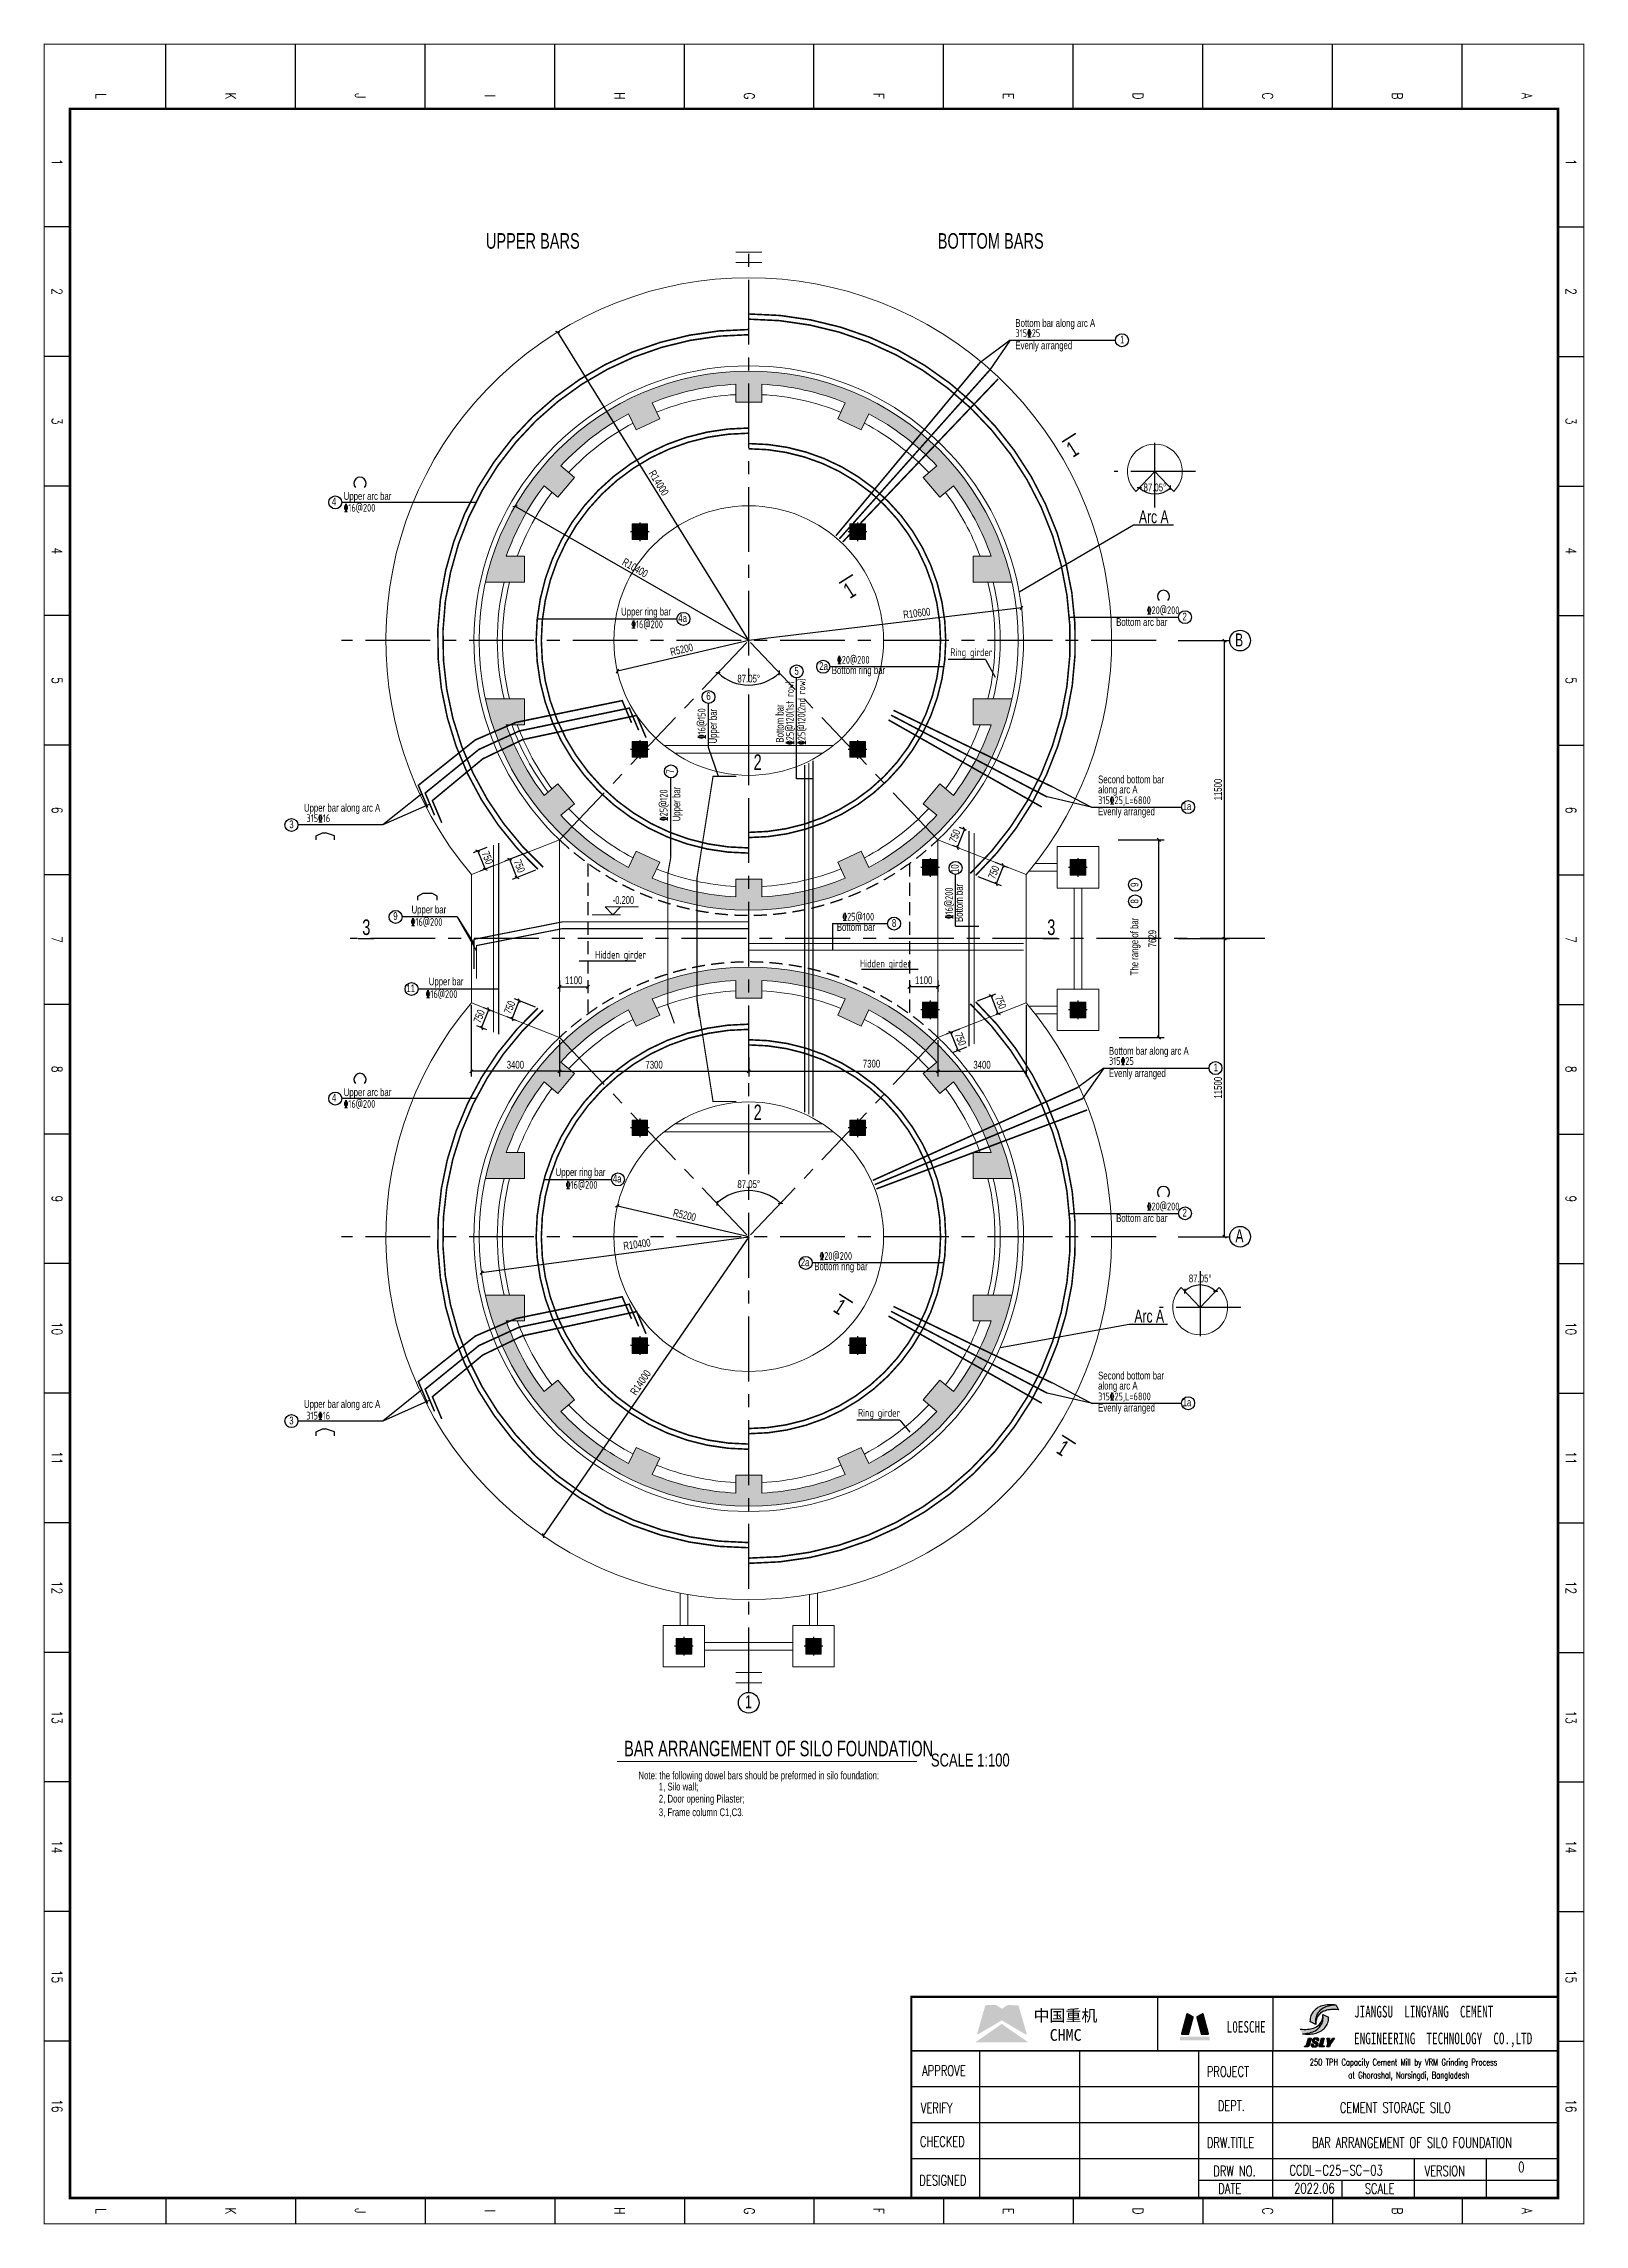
# Model space of a CAD drawing. Extents: x -84745 to 85, y -317996 to 13282.
# Drawn here: x -84149 to -24714, y -131902 to -47767 of the extents above; entities that cross this region are included whole.
import ezdxf
from ezdxf.enums import TextEntityAlignment as Align

# ---------------------------------------------------------------- set-up
doc = ezdxf.new("R2010")
doc.units = 0
doc.header["$LTSCALE"] = 2000
doc.header["$MEASUREMENT"] = 0
doc.linetypes.add('CENTER', pattern=[2, 1.25, -0.25, 0.25, -0.25])
doc.linetypes.add('HIDDEN', pattern=[0.375, 0.25, -0.125])
doc.layers.get('0').update_dxf_attribs({"linetype": 'CONTINUOUS'})
doc.layers.get('DEFPOINTS').update_dxf_attribs({"linetype": 'CONTINUOUS'})
for name, color, linetype in [('22', 7, 'CONTINUOUS'), ('4', 2, 'CONTINUOUS'), ('6', 1, 'CONTINUOUS'), ('DIM', 7, 'CONTINUOUS'), ('LABEL_PM', 7, 'CONTINUOUS'), ('P_OUTER_FRAME', 131, 'CONTINUOUS'), ('S_01', 3, 'CONTINUOUS'), ('S_02_AXIS', 151, 'CENTER'), ('S_03_HIDD', 4, 'HIDDEN'), ('S_04', 2, 'CONTINUOUS'), ('S_05_DIMS', 7, 'CONTINUOUS'), ('S_07_LSHOW', 6, 'CONTINUOUS'), ('S_08_HATCH', 9, 'CONTINUOUS'), ('TK', 1, 'CONTINUOUS'), ('图层3', 1, 'CONTINUOUS')]:
    doc.layers.add(name, color=color, linetype=linetype)
for name, color, linetype, lineweight in [('Rahm7', 7, 'CONTINUOUS', 50), ('S_01_OUTL', 3, 'CONTINUOUS', 0), ('S_04_TEXT', 2, 'CONTINUOUS', 0)]:
    doc.layers.add(name, color=color, linetype=linetype, lineweight=lineweight)
doc.styles.add('FS', font='kstxt.shx', dxfattribs={"width": 0.75, "bigfont": 'kshz.shx'})
doc.styles.add('HZFS', font='SIMPLEX', dxfattribs={"width": 0.7, "bigfont": 'HZFS'})
doc.styles.add('HZTXT', font='romans.shx', dxfattribs={"width": 0.7, "bigfont": 'hztxt.shx'})
doc.styles.add('KS', font='kstxt.shx', dxfattribs={"width": 0.75, "bigfont": 'kshz.shx'})
doc.styles.add('TK-HZ', font='txt.shx', dxfattribs={"width": 0.8, "bigfont": 'hztxt.shx'})
doc.styles.add('样3', font='tssdeng.shx', dxfattribs={"width": 0.7, "height": 300, "bigfont": 'tssdchn.shx'})
doc.dimstyles.new('KSDIM1', dxfattribs={"dimtxt": 300, "dimasz": 120, "dimexe": 200, "dimexo": 100, "dimgap": 100, "dimtad": 1, "dimdec": 0, "dimzin": 14, "dimdsep": 46, "dimtxsty": 'KS', "dimblk1": 'OBLIQUE', "dimblk2": 'OBLIQUE', "dimsah": 1, "dimcen": -900, "dimclrd": 7, "dimclre": 7, "dimclrt": 2, "dimazin": 3, "dimtfac": 1, "dimtdec": 0, "dimtix": 1, "dimtmove": 2, "dimatfit": 2, "dimfxl": 1, "dimtolj": 1, "dimtzin": 14, "dimlwd": -3, "dimarcsym": 0})

msp = doc.modelspace()

# ---------------------------------------------------------------- texts
for s, style, width, p in [('315%%13225 ', '样3', 0.7, (-46662.888, -59086.569)), ('Bottom bar along arc A ', 'FS', 0.75, (-46662.888, -58696.569)), ('Evenly arranged', 'FS', 0.75, (-46662.888, -59555.969)), ('1', 'FS', 0.75, (-42621.642, -59334.806)), ('4', 'FS', 0.75, (-73028.001, -65582.811)), ('Upper arc bar', 'FS', 0.75, (-72574.609, -65371.796)), ('%%13216@200', '样3', 0.7, (-72574.609, -65824.955)), ('Upper ring bar', 'FS', 0.75, (-61872.881, -69829.477)), ('4a', 'FS', 0.75, (-59667.243, -70078.631)), ('%%13220@200', '样3', 0.7, (-41591.183, -69778.522)), ('2', 'FS', 0.75, (-40215.985, -70020.665)), ('%%13216@200', '样3', 0.7, (-61479.859, -70320.774)), ('Bottom arc bar', 'FS', 0.75, (-42775.26, -70231.681)), ('%%13220@200', '样3', 0.7, (-53542.226, -71690.978)), ('Ring girder', '样3', 0.7, (-49170.798, -71397.894)), ('5', 'FS', 0.75, (-55186.444, -72115.18)), ('2a', 'FS', 0.75, (-54229.452, -71933.121)), ('Bottom ring bar', 'FS', 0.75, (-53745.043, -72088.431)), ('6', 'FS', 0.75, (-58585.069, -73090.534)), ('along arc A ', 'FS', 0.75, (-43471.756, -76694.508)), ('Second bottom bar ', 'FS', 0.75, (-43471.756, -76304.508)), ('Upper bar along arc A ', 'FS', 0.75, (-74106.808, -77399.196)), ('315%%13225,L=6800 ', '样3', 0.7, (-43471.756, -77107.77)), ('Evenly arranged', 'FS', 0.75, (-43471.756, -77540.417)), ('1a', 'FS', 0.75, (-40214.693, -77336.32)), ('3', 'FS', 0.75, (-74674.054, -78037.434)), ('315%%13216', '样3', 0.7, (-74011.649, -77801.657)), ('9', 'FS', 0.75, (-70660.593, -81577.392)), ('%%13216@200', '样3', 0.7, (-69986.965, -81805.46)), ('Upper bar', 'FS', 0.75, (-69956.964, -81324.601)), ('%%13225@100', '样3', 0.7, (-53333.946, -81600.912)), ('8', 'FS', 0.75, (-51425.888, -81843.055)), ('Bottom bar', 'FS', 0.75, (-53550.975, -81998.365)), ('Hidden girder', '样3', 0.7, (-62879.28, -83065.334)), ('Hidden girder', '样3', 0.7, (-52660.661, -83406.506)), ('11', 'FS', 0.75, (-70154.853, -84361.342)), ('Upper bar', 'FS', 0.75, (-69292.774, -84098.598)), ('%%13216@200', '样3', 0.7, (-69408.443, -84586.335)), ('Bottom bar along arc A ', 'FS', 0.75, (-43053.441, -86777.453)), ('315%%13225 ', '样3', 0.7, (-43053.441, -87167.453)), ('Evenly arranged', 'FS', 0.75, (-43053.441, -87636.853)), ('1', 'FS', 0.75, (-39012.195, -87415.69)), ('4', 'FS', 0.75, (-73028.001, -88582.811)), ('Upper arc bar', 'FS', 0.75, (-72574.609, -88371.796)), ('%%13216@200', '样3', 0.7, (-72574.609, -88824.955)), ('Upper ring bar', 'FS', 0.75, (-64397.803, -91455.127)), ('%%13216@200', '样3', 0.7, (-64004.782, -91946.423)), ('4a', 'FS', 0.75, (-62192.165, -91704.28)), ('%%13220@200', '样3', 0.7, (-41591.183, -92778.522)), ('Bottom arc bar', 'FS', 0.75, (-42775.26, -93231.681)), ('2', 'FS', 0.75, (-40215.985, -93020.665)), ('2a', 'FS', 0.75, (-54942.812, -94933.121)), ('Bottom ring bar', 'FS', 0.75, (-54419.943, -95088.431)), ('%%13220@200', '样3', 0.7, (-54217.127, -94690.978)), ('Second bottom bar ', 'FS', 0.75, (-43471.756, -99304.508)), ('Upper bar along arc A ', 'FS', 0.75, (-74106.808, -100399.196)), ('along arc A ', 'FS', 0.75, (-43471.756, -99694.508)), ('315%%13225,L=6800 ', '样3', 0.7, (-43471.756, -100107.77)), ('1a', 'FS', 0.75, (-40214.693, -100336.32)), ('3', 'FS', 0.75, (-74674.054, -101037.434)), ('315%%13216', '样3', 0.7, (-74016.07, -100850.283)), ('Ring girder', '样3', 0.7, (-52730.282, -100738.47)), ('Evenly arranged', 'FS', 0.75, (-43471.756, -100540.417))]:
    msp.add_text(s, height=300, dxfattribs=dict(style=style, width=width)).set_placement(p)
for s, style, width, p in [('%%13225@120(1st row)', '样3', 0.7, (-55212.669, -74823.861)), ('%%13225@120(2nd row)', '样3', 0.7, (-54763.372, -74823.861)), ('%%13216@150', '样3', 0.7, (-58615.816, -74598.868)), ('Upper bar', 'FS', 0.75, (-58178.264, -74768.941)), ('Bottom bar', 'FS', 0.75, (-55602.196, -74732.847)), ('7', 'FS', 0.75, (-59833.978, -75929.406)), ('Upper bar', 'FS', 0.75, (-59587.923, -77773.962)), ('%%13225@120', '样3', 0.7, (-60082.114, -77761.99)), ('10', 'FS', 0.75, (-48848.806, -79768.809)), ('%%13216@200', '样3', 0.7, (-49073.8, -81545.135)), ('Bottom bar', 'FS', 0.75, (-48689.85, -81654.261)), ('9', 'FS', 0.75, (-41919.371, -80302.362)), ('8', 'FS', 0.75, (-41919.371, -80942.325))]:
    msp.add_text(s, height=300, rotation=90, dxfattribs=dict(style=style, width=width)).set_placement(p)
at = {"color": 7, "style": 'HZFS', "width": 0.7}
for s, p in [('APPROVE', (-50260.75, -126171.144)), ('  PROJECT', (-39663.744, -126207.51)), ('VERIFY', (-50309.586, -127609.978)), ('  DEPT.', (-39238.178, -127522.462)), ('CHECKED', (-50342.442, -128906.673)), ('DRW.TITLE', (-39276.636, -128949.188)), ('DESIGNED', (-50368.022, -130401.114)), (' DRW NO.', (-39217.548, -130043.624)), ('  DATE', (-39220.764, -130719.969)), ('SCALE', (-33184.988, -130719.969)), ('VERSION', (-30880.034, -130038.739))]:
    msp.add_text(s, height=400, dxfattribs=at).set_placement(p)
at = {"color": 2, "insert": (-42028.219, -82602.87), "char_height": 300, "attachment_point": 5, "rotation": 90, "style": 'KS'}
msp.add_mtext('\\A1;The range of bar ', dxfattribs=at)
at = {"char_height": 451.63008, "attachment_point": 1}
for s, width, insert in [('{\\fSimSun|b0|i0|c134|p2;中国重机}', 2867.73607, (-45966.295, -123618.256)), ('{\\fSimSun|b0|i0|c134|p2;CHMC}', 773.30308, (-45339.031, -124367.488))]:
    msp.add_mtext_dynamic_manual_height_columns(s, width=width, gutter_width=12.5, heights=[0], dxfattribs=dict(at, insert=insert))
at = {"color": 7, "char_height": 451.16199, "width": 162378.90608, "attachment_point": 1, "style": 'HZFS'}
for s, insert in [('{\\fSimSun|b0|i0|c134|p54;JIANGSU  LINGYANG  CEMENT  }', (-33597.253, -123467.923)), ('{\\fSimSun|b0|i0|c134|p54;L0ESCHE}', (-38511.806, -124054.242)), ('{\\fSimSun|b0|i0|c134|p54;ENGINEERING  TECHNOLOGY  CO.,LTD}', (-33597.253, -124501.879))]:
    msp.add_mtext(s, dxfattribs=dict(at, insert=insert))
at = {"layer": '4', "style": 'KS', "width": 0.75}
msp.add_text('SCALE 1:100', height=500, dxfattribs=at).set_placement((-49921.054, -114237.462))
at = {"layer": 'DIM', "width": 0.7}
for s, height, style, p in [('250 TPH Capacity Cement Mill by VRM Grinding Process ', 256, 'HZTXT', (-35307.936, -125769.713)), ('at Ghorashal, Narsingdi, Bangladesh', 256, 'HZTXT', (-33819.184, -126269.713)), ('0', 400, 'HZFS', (-27268.887, -129891.57)), ('2022.06', 400, 'HZFS', (-35908.92, -130706.514))]:
    msp.add_text(s, height=height, dxfattribs=dict(at, style=style)).set_placement(p)
at = {"layer": 'P_OUTER_FRAME', "style": 'HZFS', "width": 0.7}
for s, p in [('CEMENT STORAGE SILO', (-32006.309, -127396.297)), ('BAR ARRANGEMENT OF SILO FOUNDATION', (-31361.069, -128743.46)), ('CCDL-C25-SC-03', (-34291.506, -129812.961))]:
    msp.add_text(s, height=400, dxfattribs=at).set_placement(p, align=Align.MIDDLE)
at = {"layer": 'S_01', "style": 'KS', "width": 0.7}
for s, p in [('UPPER BARS', (-67088.971, -55679.084)), ('BOTTOM BARS', (-49659.067, -55679.084)), ('BAR ARRANGEMENT OF SILO FOUNDATION', (-61756.234, -113843.133))]:
    msp.add_text(s, height=600, dxfattribs=at).set_placement(p)
at = {"layer": 'S_01_OUTL', "style": 'KS', "width": 0.7}
for p in [(-41897.74, -66272.016), (-42072.42, -97109.321)]:
    msp.add_text('Arc A', height=500, dxfattribs=at).set_placement(p)
at = {"layer": 'S_04', "style": 'KS', "width": 0.7}
for s, p in [('2', (-56604.01, -75487.661)), ('3', (-71701.689, -81857.16)), ('3', (-45277.343, -81857.16)), ('2', (-56604.01, -88999.345))]:
    msp.add_text(s, height=600, dxfattribs=at).set_placement(p, align=Align.MIDDLE_CENTER)
at = {"layer": 'S_04', "style": 'KS', "width": 0.75}
for s, p in [('Note: the following dowel bars should be preformed in silo foundation: ', (-61202.558, -114729.949)), ('1, Silo wall; ', (-60418.558, -115161.949)), ('3, Frame column C1,C3. ', (-60418.558, -116150.949)), ('2, Door opening Pilaster; ', (-60418.558, -115627.949))]:
    msp.add_text(s, height=300, dxfattribs=at).set_placement(p)
at = {"layer": 'S_04_TEXT', "style": 'KS', "width": 0.75}
for rotation, p in [(32.35615977, (-44464.393, -63409.516)), (32.35615977, (-53066.424, -68859.303)), (327.64384023, (-53428.137, -96498.744)), (327.64384023, (-44826.106, -101948.531))]:
    msp.add_text('1', height=600, rotation=rotation, dxfattribs=at).set_placement(p, align=Align.MIDDLE_CENTER)
at = {"layer": 'S_04_TEXT', "style": 'KS', "width": 0.7}
for s, p in [('B', (-38032.381, -70773.391)), ('A', (-38019.108, -93762.744)), ('1', (-56960.767, -111737.018))]:
    msp.add_text(s, height=500, dxfattribs=at).set_placement(p, align=Align.MIDDLE_CENTER)
msp.add_text('-0.200', height=300, dxfattribs=at).set_placement((-62193.531, -80958.326))

# ---------------------------------------------------------------- blocks, each defined once
blk = doc.blocks.new('A1-1')
at = {"layer": 'TK', "color": 7}
for p, q in [((7050, 58400), (7050, 59400)), ((12050, 58400), (12050, 59400)), ((17050, 58400), (17050, 59400)), ((22050, 58400), (22050, 59400)), ((27050, 58400), (27050, 59400)), ((32050, 58400), (32050, 59400)), ((37050, 58400), (37050, 59400)), ((42050, 58400), (42050, 59400)), ((47050, 58400), (47050, 59400)), ((52050, 58400), (52050, 59400)), ((57050, 58400), (57050, 59400)), ((62050, 58400), (62050, 59400)), ((67050, 58400), (67050, 59400)), ((72050, 58400), (72050, 59400)), ((77050, 58400), (77050, 59400)), ((2500, 54700), (0, 54700)), ((83100, 54700), (84100, 54700)), ((2500, 49700), (0, 49700)), ((83100, 49700), (84100, 49700)), ((2500, 44700), (0, 44700)), ((83100, 44700), (84100, 44700)), ((2500, 39700), (0, 39700)), ((83100, 39700), (84100, 39700)), ((2500, 34700), (0, 34700)), ((83100, 34700), (84100, 34700)), ((2500, 29700), (0, 29700)), ((83100, 29700), (84100, 29700)), ((2500, 24700), (0, 24700)), ((83100, 24700), (84100, 24700)), ((2500, 19700), (0, 19700)), ((83100, 19700), (84100, 19700)), ((2500, 14700), (0, 14700)), ((83100, 14700), (84100, 14700)), ((2500, 9700), (0, 9700)), ((83100, 9700), (84100, 9700)), ((2500, 4700), (0, 4700)), ((83100, 4700), (84100, 4700)), ((7050, 1000), (7050, 0)), ((12050, 1000), (12050, 0)), ((17050, 1000), (17050, 0)), ((22050, 1000), (22050, 0)), ((27050, 1000), (27050, 0)), ((32050, 1000), (32050, 0)), ((37050, 1000), (37050, 0)), ((42050, 1000), (42050, 0)), ((47050, 1000), (47050, 0)), ((52050, 1000), (52050, 0)), ((57050, 1000), (57050, 0)), ((62050, 1000), (62050, 0)), ((67050, 1000), (67050, 0)), ((72050, 1000), (72050, 0)), ((77050, 1000), (77050, 0))]:
    blk.add_line(p, q, dxfattribs=at)
for points, const_width in [([(0, 0), (84100, 0), (84100, 59400), (0, 59400)], 35), ([(2500, 1000), (83100, 1000), (83100, 58400), (2500, 58400)], 100)]:
    blk.add_lwpolyline(points, close=True, dxfattribs=dict(at, const_width=const_width))
at = {"layer": 'TK', "color": 7, "style": 'TK-HZ', "width": 0.75}
for s, p in [('1', (4550, 58900)), ('2', (9550, 58900)), ('3', (14550, 58900)), ('4', (19550, 58900)), ('5', (24550, 58900)), ('6', (29550, 58900)), ('7', (34550, 58900)), ('8', (39550, 58900)), ('9', (44550, 58900)), ('10', (49550, 58900)), ('11', (54550, 58900)), ('12', (59550, 58900)), ('13', (64550, 58900)), ('14', (69550, 58900)), ('15', (74550, 58900)), ('16', (79550, 58900)), ('A', (2000, 57200)), ('A', (83600, 57200)), ('B', (2000, 52200)), ('B', (83600, 52200)), ('C', (2000, 47200)), ('C', (83600, 47200)), ('D', (2000, 42200)), ('D', (83600, 42200)), ('E', (2000, 37200)), ('E', (83600, 37200)), ('F', (2000, 32200)), ('F', (83600, 32200)), ('G', (2000, 27200)), ('G', (83600, 27200)), ('H', (2000, 22200)), ('H', (83600, 22200)), ('I', (2000, 17200)), ('I', (83600, 17200)), ('J', (2000, 12200)), ('J', (83600, 12200)), ('K', (2000, 7200)), ('K', (83600, 7200)), ('L', (2000, 2200)), ('L', (83600, 2200)), ('1', (4550, 500)), ('2', (9550, 500)), ('3', (14550, 500)), ('4', (19550, 500)), ('5', (24550, 500)), ('6', (29550, 500)), ('7', (34550, 500)), ('8', (39550, 500)), ('9', (44550, 500)), ('10', (49550, 500)), ('11', (54550, 500)), ('12', (59550, 500)), ('13', (64550, 500)), ('14', (69550, 500)), ('15', (74550, 500)), ('16', (79550, 500))]:
    blk.add_text(s, height=400, dxfattribs=at).set_placement(p, align=Align.MIDDLE_CENTER)
blk = doc.blocks.new('_OBLIQUE')
at = {"color": 1}
blk.add_line((-0.5, -0.5), (0.5, 0.5), dxfattribs=at)
blk = doc.blocks.new('*D149')
at = {"layer": 'DEFPOINTS', "color": 0, "transparency": 16777216}
for p in [(-40490, -82297), (-38595, -82297), (-40490, -93797)]:
    blk.add_point(p, dxfattribs=at)
at = {"layer": 'S_05_DIMS', "color": 7, "lineweight": -2, "transparency": 16777216}
for p, q in [((-40390, -82297), (-38395, -82297)), ((-40390, -93797), (-38395, -93797))]:
    blk.add_line(p, q, dxfattribs=at)
at = {"layer": 'S_05_DIMS', "color": 7, "lineweight": -3, "transparency": 16777216}
blk.add_line((-38595, -93797), (-38595, -82297), dxfattribs=at)
at = {"layer": 'S_05_DIMS', "color": 7, "linetype": 'ByBlock', "lineweight": -3, "transparency": 16777216, "xscale": 120, "yscale": 120, "zscale": 120}
for p, rotation in [((-38595, -82297), 90), ((-38595, -93797), 270)]:
    blk.add_blockref('_OBLIQUE', p, dxfattribs=dict(at, rotation=rotation))
at = {"layer": 'S_05_DIMS', "color": 2, "transparency": 16777216, "insert": (-38845, -88047), "char_height": 300, "attachment_point": 5, "rotation": 90, "style": 'KS'}
blk.add_mtext('\\A1;11500', dxfattribs=at)
blk = doc.blocks.new('*D150')
at = {"layer": 'DEFPOINTS', "color": 0, "transparency": 16777216}
for p in [(-40490, -70797), (-38595, -70797), (-40490, -82297)]:
    blk.add_point(p, dxfattribs=at)
at = {"layer": 'S_05_DIMS', "color": 7, "lineweight": -2, "transparency": 16777216}
for p, q in [((-40390, -70797), (-38395, -70797)), ((-40390, -82297), (-38395, -82297))]:
    blk.add_line(p, q, dxfattribs=at)
at = {"layer": 'S_05_DIMS', "color": 7, "lineweight": -3, "transparency": 16777216}
blk.add_line((-38595, -82297), (-38595, -70797), dxfattribs=at)
at = {"layer": 'S_05_DIMS', "color": 7, "linetype": 'ByBlock', "lineweight": -3, "transparency": 16777216, "xscale": 120, "yscale": 120, "zscale": 120}
for p, rotation in [((-38595, -70797), 90), ((-38595, -82297), 270)]:
    blk.add_blockref('_OBLIQUE', p, dxfattribs=dict(at, rotation=rotation))
at = {"layer": 'S_05_DIMS', "color": 2, "transparency": 16777216, "insert": (-38845, -76547), "char_height": 300, "attachment_point": 5, "rotation": 90, "style": 'KS'}
blk.add_mtext('\\A1;11500', dxfattribs=at)
blk = doc.blocks.new('*D151')
at = {"layer": 'DEFPOINTS', "color": 0, "transparency": 16777216}
for p in [(-65967, -65616), (-56950, -70797)]:
    blk.add_point(p, dxfattribs=at)
at = {"layer": 'S_05_DIMS', "color": 7, "lineweight": -3, "transparency": 16777216}
blk.add_line((-56950, -70797), (-65967, -65616), dxfattribs=at)
at = {"layer": 'S_05_DIMS', "color": 7, "linetype": 'ByBlock', "lineweight": -3, "transparency": 16777216, "xscale": 120, "yscale": 120, "zscale": 120, "rotation": 150.1200263337986}
blk.add_blockref('_OBLIQUE', (-65967, -65616), dxfattribs=at)
at = {"layer": 'S_05_DIMS', "color": 2, "transparency": 16777216, "insert": (-61334, -67990), "char_height": 300, "attachment_point": 5, "rotation": 330.12003, "style": 'KS'}
blk.add_mtext('\\A1;R10400', dxfattribs=at)
blk = doc.blocks.new('*D152')
at = {"layer": 'DEFPOINTS', "color": 0, "transparency": 16777216}
for p in [(-56950, -70797), (-62014, -71979)]:
    blk.add_point(p, dxfattribs=at)
at = {"layer": 'S_05_DIMS', "color": 7, "lineweight": -3, "transparency": 16777216}
blk.add_line((-56950, -70797), (-62014, -71979), dxfattribs=at)
at = {"layer": 'S_05_DIMS', "color": 7, "linetype": 'ByBlock', "lineweight": -3, "transparency": 16777216, "xscale": 120, "yscale": 120, "zscale": 120, "rotation": 193.1307914309726}
blk.add_blockref('_OBLIQUE', (-62014, -71979), dxfattribs=at)
at = {"layer": 'S_05_DIMS', "color": 2, "transparency": 16777216, "insert": (-59539, -71145), "char_height": 300, "attachment_point": 5, "rotation": 13.13079, "style": 'KS'}
blk.add_mtext('\\A1;R5200', dxfattribs=at)
blk = doc.blocks.new('*D153')
at = {"layer": 'DEFPOINTS', "color": 0, "transparency": 16777216}
for p in [(-64318, -58893), (-56950, -70797)]:
    blk.add_point(p, dxfattribs=at)
at = {"layer": 'S_05_DIMS', "color": 7, "lineweight": -3, "transparency": 16777216}
blk.add_line((-56950, -70797), (-64318, -58893), dxfattribs=at)
at = {"layer": 'S_05_DIMS', "color": 7, "linetype": 'ByBlock', "lineweight": -3, "transparency": 16777216, "xscale": 120, "yscale": 120, "zscale": 120, "rotation": 121.7566481055303}
blk.add_blockref('_OBLIQUE', (-64318, -58893), dxfattribs=at)
at = {"layer": 'S_05_DIMS', "color": 2, "transparency": 16777216, "insert": (-60421, -64714), "char_height": 300, "attachment_point": 5, "rotation": 301.75665, "style": 'KS'}
blk.add_mtext('\\A1;R14000', dxfattribs=at)
blk = doc.blocks.new('*D154')
at = {"layer": 'DEFPOINTS', "color": 0, "transparency": 16777216}
for p in [(-56950, -93797), (-67257, -95181)]:
    blk.add_point(p, dxfattribs=at)
at = {"layer": 'S_05_DIMS', "color": 7, "lineweight": -3, "transparency": 16777216}
blk.add_line((-67257, -95181), (-56950, -93797), dxfattribs=at)
at = {"layer": 'S_05_DIMS', "color": 7, "linetype": 'ByBlock', "lineweight": -3, "transparency": 16777216, "xscale": 120, "yscale": 120, "zscale": 120, "rotation": 187.646858689578}
blk.add_blockref('_OBLIQUE', (-67257, -95181), dxfattribs=at)
at = {"layer": 'S_05_DIMS', "color": 2, "transparency": 16777216, "insert": (-61262, -94088), "char_height": 300, "attachment_point": 5, "rotation": 7.64686, "style": 'KS'}
blk.add_mtext('\\A1;R10400', dxfattribs=at)
blk = doc.blocks.new('*D155')
at = {"layer": 'DEFPOINTS', "color": 0, "transparency": 16777216}
for p in [(-62014, -92616), (-56950, -93797)]:
    blk.add_point(p, dxfattribs=at)
at = {"layer": 'S_05_DIMS', "color": 7, "lineweight": -3, "transparency": 16777216}
blk.add_line((-56950, -93797), (-62014, -92616), dxfattribs=at)
at = {"layer": 'S_05_DIMS', "color": 7, "linetype": 'ByBlock', "lineweight": -3, "transparency": 16777216, "xscale": 120, "yscale": 120, "zscale": 120, "rotation": 166.8692085690275}
blk.add_blockref('_OBLIQUE', (-62014, -92616), dxfattribs=at)
at = {"layer": 'S_05_DIMS', "color": 2, "transparency": 16777216, "insert": (-59425, -92963), "char_height": 300, "attachment_point": 5, "rotation": 346.86921, "style": 'KS'}
blk.add_mtext('\\A1;R5200', dxfattribs=at)
blk = doc.blocks.new('*D156')
at = {"layer": 'DEFPOINTS', "color": 0, "transparency": 16777216}
for p in [(-56950, -93797), (-64885, -105332)]:
    blk.add_point(p, dxfattribs=at)
at = {"layer": 'S_05_DIMS', "color": 7, "lineweight": -3, "transparency": 16777216}
blk.add_line((-56950, -93797), (-64885, -105332), dxfattribs=at)
at = {"layer": 'S_05_DIMS', "color": 7, "linetype": 'ByBlock', "lineweight": -3, "transparency": 16777216, "xscale": 120, "yscale": 120, "zscale": 120, "rotation": 235.4741353784648}
blk.add_blockref('_OBLIQUE', (-64885, -105332), dxfattribs=at)
at = {"layer": 'S_05_DIMS', "color": 2, "transparency": 16777216, "insert": (-61123, -99423), "char_height": 300, "attachment_point": 5, "rotation": 55.47414, "style": 'KS'}
blk.add_mtext('\\A1;R14000', dxfattribs=at)
blk = doc.blocks.new('jxZ_W600XH600')
at = {"layer": 'S_07_LSHOW'}
blk.add_hatch(color=256, dxfattribs=at).paths.add_polyline_path([(-294, 294), (294, 294), (294, -294), (-294, -294)])
at = {"layer": 'S_01_OUTL'}
blk.add_lwpolyline([(-300, 300), (300, 300), (300, -300), (-300, -300), (-300, 300)], dxfattribs=at)
at = {"layer": 'S_02_AXIS'}
for p, q in [((360, 0), (-360, 0)), ((0, 360), (0, -360))]:
    blk.add_line(p, q, dxfattribs=at)
blk = doc.blocks.new('*D157')
at = {"layer": 'DEFPOINTS', "color": 0, "transparency": 16777216}
for p in [(-56950, -70797), (-56950, -70797), (-57380, -72460), (-64250, -78483), (-49650, -78483)]:
    blk.add_point(p, dxfattribs=at)
at = {"layer": 'S_05_DIMS', "color": 7, "lineweight": -3, "transparency": 16777216}
blk.add_arc((-56950, -70797), 1717, 226.47435, 313.52565, dxfattribs=at)
at = {"layer": 'S_05_DIMS', "color": 7, "linetype": 'ByBlock', "lineweight": -3, "transparency": 16777216, "xscale": 120, "yscale": 120, "zscale": 120}
for p, rotation in [((-58132, -72043), 136.4743495898798), ((-55767, -72043), 43.52565041012024)]:
    blk.add_blockref('_OBLIQUE', p, dxfattribs=dict(at, rotation=rotation))
at = {"layer": 'S_05_DIMS', "color": 2, "transparency": 16777216, "insert": (-56950, -72265), "char_height": 300, "attachment_point": 5, "style": 'KS'}
blk.add_mtext('\\A1;87.05%%d', dxfattribs=at)
blk = doc.blocks.new('*D158')
at = {"layer": 'DEFPOINTS', "color": 0, "transparency": 16777216}
for p in [(-64250, -86112), (-49650, -86112), (-56504, -92076), (-56950, -93797), (-56950, -93797)]:
    blk.add_point(p, dxfattribs=at)
at = {"layer": 'S_05_DIMS', "color": 7, "lineweight": -3, "transparency": 16777216}
blk.add_arc((-56950, -93797), 1778, 46.47435, 133.52565, dxfattribs=at)
at = {"layer": 'S_05_DIMS', "color": 7, "linetype": 'ByBlock', "lineweight": -3, "transparency": 16777216, "xscale": 120, "yscale": 120, "zscale": 120}
for p, rotation in [((-58174, -92508), 223.5256504101202), ((-55725, -92508), 316.4743495898798)]:
    blk.add_blockref('_OBLIQUE', p, dxfattribs=dict(at, rotation=rotation))
at = {"layer": 'S_05_DIMS', "color": 2, "transparency": 16777216, "insert": (-56950, -91769), "char_height": 300, "attachment_point": 5, "style": 'KS'}
blk.add_mtext('\\A1;87.05%%d', dxfattribs=at)
blk = doc.blocks.new('*D159')
at = {"layer": 'DEFPOINTS', "color": 0, "transparency": 16777216}
for p in [(-64250, -83806), (-63150, -83806), (-63150, -84155)]:
    blk.add_point(p, dxfattribs=at)
at = {"layer": 'S_05_DIMS', "color": 7, "lineweight": -2, "transparency": 16777216}
for p, q in [((-64250, -83906), (-64250, -84355)), ((-63150, -83906), (-63150, -84355))]:
    blk.add_line(p, q, dxfattribs=at)
at = {"layer": 'S_05_DIMS', "color": 7, "lineweight": -3, "transparency": 16777216}
blk.add_line((-64250, -84155), (-63150, -84155), dxfattribs=at)
at = {"layer": 'S_05_DIMS', "color": 7, "linetype": 'ByBlock', "lineweight": -3, "transparency": 16777216, "xscale": 120, "yscale": 120, "zscale": 120, "rotation": 180}
blk.add_blockref('_OBLIQUE', (-64250, -84155), dxfattribs=at)
at = {"layer": 'S_05_DIMS', "color": 7, "linetype": 'ByBlock', "lineweight": -3, "transparency": 16777216, "xscale": 120, "yscale": 120, "zscale": 120}
blk.add_blockref('_OBLIQUE', (-63150, -84155), dxfattribs=at)
at = {"layer": 'S_05_DIMS', "color": 2, "transparency": 16777216, "insert": (-63700, -83905), "char_height": 300, "attachment_point": 5, "style": 'KS'}
blk.add_mtext('\\A1;1100', dxfattribs=at)
blk = doc.blocks.new('*D160')
at = {"layer": 'DEFPOINTS', "color": 0, "transparency": 16777216}
for p in [(-50750, -83806), (-49650, -83806), (-50750, -84155)]:
    blk.add_point(p, dxfattribs=at)
at = {"layer": 'S_05_DIMS', "color": 7, "lineweight": -2, "transparency": 16777216}
for p, q in [((-50750, -83906), (-50750, -84355)), ((-49650, -83906), (-49650, -84355))]:
    blk.add_line(p, q, dxfattribs=at)
at = {"layer": 'S_05_DIMS', "color": 7, "lineweight": -3, "transparency": 16777216}
blk.add_line((-49650, -84155), (-50750, -84155), dxfattribs=at)
at = {"layer": 'S_05_DIMS', "color": 7, "linetype": 'ByBlock', "lineweight": -3, "transparency": 16777216, "xscale": 120, "yscale": 120, "zscale": 120, "rotation": 180}
blk.add_blockref('_OBLIQUE', (-50750, -84155), dxfattribs=at)
at = {"layer": 'S_05_DIMS', "color": 7, "linetype": 'ByBlock', "lineweight": -3, "transparency": 16777216, "xscale": 120, "yscale": 120, "zscale": 120}
blk.add_blockref('_OBLIQUE', (-49650, -84155), dxfattribs=at)
at = {"layer": 'S_05_DIMS', "color": 2, "transparency": 16777216, "insert": (-50200, -83905), "char_height": 300, "attachment_point": 5, "style": 'KS'}
blk.add_mtext('\\A1;1100', dxfattribs=at)
blk = doc.blocks.new('*D161')
at = {"layer": 'DEFPOINTS', "color": 0, "transparency": 16777216}
for p in [(-46426, -69531), (-56950, -70797)]:
    blk.add_point(p, dxfattribs=at)
at = {"layer": 'S_05_DIMS', "color": 7, "lineweight": -3, "transparency": 16777216}
blk.add_line((-46426, -69531), (-56950, -70797), dxfattribs=at)
at = {"layer": 'S_05_DIMS', "color": 7, "linetype": 'ByBlock', "lineweight": -3, "transparency": 16777216, "xscale": 120, "yscale": 120, "zscale": 120, "rotation": 6.859958052986769}
blk.add_blockref('_OBLIQUE', (-46426, -69531), dxfattribs=at)
at = {"layer": 'S_05_DIMS', "color": 2, "transparency": 16777216, "insert": (-50466, -69740), "char_height": 300, "attachment_point": 5, "rotation": 6.85996, "style": 'KS'}
blk.add_mtext('\\A1;R10600', dxfattribs=at)
blk = doc.blocks.new('*D162')
at = {"layer": 'DEFPOINTS', "color": 0, "transparency": 16777216}
for p in [(-41282, -64275), (-41282, -64275), (-42012, -65043), (-41499, -65113), (-40552, -65043)]:
    blk.add_point(p, dxfattribs=at)
at = {"layer": 'S_05_DIMS', "color": 7, "lineweight": -3, "transparency": 16777216}
blk.add_arc((-41282, -64275), 866, 226.47435, 313.52565, dxfattribs=at)
at = {"layer": 'S_05_DIMS', "color": 7, "linetype": 'ByBlock', "lineweight": -3, "transparency": 16777216, "xscale": 120, "yscale": 120, "zscale": 120}
for p, rotation in [((-41878, -64902), 136.4743495898794), ((-40686, -64902), 43.52565041012032)]:
    blk.add_blockref('_OBLIQUE', p, dxfattribs=dict(at, rotation=rotation))
at = {"layer": 'S_05_DIMS', "color": 2, "transparency": 16777216, "insert": (-41282, -64890), "char_height": 300, "attachment_point": 5, "style": 'KS'}
blk.add_mtext('\\A1;87.05%%d', dxfattribs=at)
blk = doc.blocks.new('*D163')
at = {"layer": 'DEFPOINTS', "color": 0, "transparency": 16777216}
for p in [(-40265, -95757), (-39318, -95687), (-38805, -95757), (-39535, -96525), (-39535, -96525)]:
    blk.add_point(p, dxfattribs=at)
at = {"layer": 'S_05_DIMS', "color": 7, "lineweight": -3, "transparency": 16777216}
blk.add_arc((-39535, -96525), 866, 46.47435, 133.52565, dxfattribs=at)
at = {"layer": 'S_05_DIMS', "color": 7, "linetype": 'ByBlock', "lineweight": -3, "transparency": 16777216, "xscale": 120, "yscale": 120, "zscale": 120}
for p, rotation in [((-40131, -95897), 223.5256504101206), ((-38939, -95897), 316.4743495898797)]:
    blk.add_blockref('_OBLIQUE', p, dxfattribs=dict(at, rotation=rotation))
at = {"layer": 'S_05_DIMS', "color": 2, "transparency": 16777216, "insert": (-39535, -95409), "char_height": 300, "attachment_point": 5, "style": 'KS'}
blk.add_mtext('\\A1;87.05%%d', dxfattribs=at)
blk = doc.blocks.new('*D164')
at = {"layer": 'DEFPOINTS', "color": 0, "transparency": 16777216}
for p in [(-65360, -78922), (-66167, -79240), (-65085, -79619)]:
    blk.add_point(p, dxfattribs=at)
at = {"layer": 'S_05_DIMS', "color": 7, "lineweight": -2, "transparency": 16777216}
for p, q in [((-65453, -78958), (-66353, -79314)), ((-65178, -79656), (-66077, -80011))]:
    blk.add_line(p, q, dxfattribs=at)
at = {"layer": 'S_05_DIMS', "color": 7, "lineweight": -3, "transparency": 16777216}
blk.add_line((-65891, -79938), (-66167, -79240), dxfattribs=at)
at = {"layer": 'S_05_DIMS', "color": 7, "linetype": 'ByBlock', "lineweight": -3, "transparency": 16777216, "xscale": 120, "yscale": 120, "zscale": 120}
for p, rotation in [((-66167, -79240), 111.5480118703559), ((-65891, -79938), 291.5480118703559)]:
    blk.add_blockref('_OBLIQUE', p, dxfattribs=dict(at, rotation=rotation))
at = {"layer": 'S_05_DIMS', "color": 2, "transparency": 16777216, "insert": (-65797, -79497), "char_height": 300, "attachment_point": 5, "rotation": 291.54801, "style": 'KS'}
blk.add_mtext('\\A1;750', dxfattribs=at)
blk = doc.blocks.new('*D165')
at = {"layer": 'DEFPOINTS', "color": 0, "transparency": 16777216}
for p in [(-48199, -79862), (-47540, -79316), (-47403, -80177)]:
    blk.add_point(p, dxfattribs=at)
at = {"layer": 'S_05_DIMS', "color": 7, "lineweight": -2, "transparency": 16777216}
for p, q in [((-48106, -79899), (-47217, -80250)), ((-47447, -79353), (-46941, -79553))]:
    blk.add_line(p, q, dxfattribs=at)
at = {"layer": 'S_05_DIMS', "color": 7, "lineweight": -3, "transparency": 16777216}
blk.add_line((-47127, -79479), (-47403, -80177), dxfattribs=at)
at = {"layer": 'S_05_DIMS', "color": 7, "linetype": 'ByBlock', "lineweight": -3, "transparency": 16777216, "xscale": 120, "yscale": 120, "zscale": 120}
for p, rotation in [((-47127, -79479), 68.45198812964351), ((-47403, -80177), 248.4519881296435)]:
    blk.add_blockref('_OBLIQUE', p, dxfattribs=dict(at, rotation=rotation))
at = {"layer": 'S_05_DIMS', "color": 2, "transparency": 16777216, "insert": (-47497, -79736), "char_height": 300, "attachment_point": 5, "rotation": 68.45199, "style": 'KS'}
blk.add_mtext('\\A1;750', dxfattribs=at)
blk = doc.blocks.new('*D166')
at = {"layer": 'DEFPOINTS', "color": 0, "transparency": 16777216}
for p in [(-65802, -84692), (-65085, -84976), (-65797, -85501)]:
    blk.add_point(p, dxfattribs=at)
at = {"layer": 'S_05_DIMS', "color": 7, "lineweight": -3, "transparency": 16777216}
blk.add_line((-66077, -85390), (-65802, -84692), dxfattribs=at)
at = {"layer": 'S_05_DIMS', "color": 7, "lineweight": -2, "transparency": 16777216}
for p, q in [((-65178, -84939), (-65988, -84619)), ((-65890, -85464), (-66263, -85317))]:
    blk.add_line(p, q, dxfattribs=at)
at = {"layer": 'S_05_DIMS', "color": 7, "linetype": 'ByBlock', "lineweight": -3, "transparency": 16777216, "xscale": 120, "yscale": 120, "zscale": 120}
for p, rotation in [((-65802, -84692), 68.45198812964351), ((-66077, -85390), 248.4519881296435)]:
    blk.add_blockref('_OBLIQUE', p, dxfattribs=dict(at, rotation=rotation))
at = {"layer": 'S_05_DIMS', "color": 2, "transparency": 16777216, "insert": (-66172, -84949), "char_height": 300, "attachment_point": 5, "rotation": 68.45199, "style": 'KS'}
blk.add_mtext('\\A1;750', dxfattribs=at)
blk = doc.blocks.new('*D167')
at = {"layer": 'DEFPOINTS', "color": 0, "transparency": 16777216}
for p in [(-48212, -84738), (-47603, -84497), (-47500, -85263)]:
    blk.add_point(p, dxfattribs=at)
at = {"layer": 'S_05_DIMS', "color": 7, "lineweight": -2, "transparency": 16777216}
for p, q in [((-48119, -84701), (-47417, -84424)), ((-47407, -85226), (-47142, -85121))]:
    blk.add_line(p, q, dxfattribs=at)
at = {"layer": 'S_05_DIMS', "color": 7, "lineweight": -3, "transparency": 16777216}
blk.add_line((-47328, -85195), (-47603, -84497), dxfattribs=at)
at = {"layer": 'S_05_DIMS', "color": 7, "linetype": 'ByBlock', "lineweight": -3, "transparency": 16777216, "xscale": 120, "yscale": 120, "zscale": 120}
for p, rotation in [((-47603, -84497), 111.5480118703564), ((-47328, -85195), 291.5480118703563)]:
    blk.add_blockref('_OBLIQUE', p, dxfattribs=dict(at, rotation=rotation))
at = {"layer": 'S_05_DIMS', "color": 2, "transparency": 16777216, "insert": (-47233, -84754), "char_height": 300, "attachment_point": 5, "rotation": 291.54801, "style": 'KS'}
blk.add_mtext('\\A1;750', dxfattribs=at)
blk = doc.blocks.new('*D168')
at = {"layer": 'DEFPOINTS', "color": 0, "transparency": 16777216}
for p in [(-66953, -78744), (-67122, -79617), (-66678, -79442)]:
    blk.add_point(p, dxfattribs=at)
at = {"layer": 'S_05_DIMS', "color": 7, "lineweight": -2, "transparency": 16777216}
for p, q in [((-67046, -78781), (-67583, -78993)), ((-66771, -79479), (-67308, -79691))]:
    blk.add_line(p, q, dxfattribs=at)
at = {"layer": 'S_05_DIMS', "color": 7, "lineweight": -3, "transparency": 16777216}
blk.add_line((-67397, -78920), (-67122, -79617), dxfattribs=at)
at = {"layer": 'S_05_DIMS', "color": 7, "linetype": 'ByBlock', "lineweight": -3, "transparency": 16777216, "xscale": 120, "yscale": 120, "zscale": 120}
for p, rotation in [((-67397, -78920), 111.5480118703598), ((-67122, -79617), 291.5480118703598)]:
    blk.add_blockref('_OBLIQUE', p, dxfattribs=dict(at, rotation=rotation))
at = {"layer": 'S_05_DIMS', "color": 2, "transparency": 16777216, "insert": (-67027, -79177), "char_height": 300, "attachment_point": 5, "rotation": 291.54801, "style": 'KS'}
blk.add_mtext('\\A1;750', dxfattribs=at)
blk = doc.blocks.new('*D169')
at = {"layer": 'DEFPOINTS', "color": 0, "transparency": 16777216}
for p in [(-66976, -85035), (-66678, -85153), (-66953, -85850)]:
    blk.add_point(p, dxfattribs=at)
at = {"layer": 'S_05_DIMS', "color": 7, "lineweight": -2, "transparency": 16777216}
for p, q in [((-66771, -85116), (-67162, -84962)), ((-67046, -85814), (-67438, -85659))]:
    blk.add_line(p, q, dxfattribs=at)
at = {"layer": 'S_05_DIMS', "color": 7, "lineweight": -3, "transparency": 16777216}
blk.add_line((-67252, -85733), (-66976, -85035), dxfattribs=at)
at = {"layer": 'S_05_DIMS', "color": 7, "linetype": 'ByBlock', "lineweight": -3, "transparency": 16777216, "xscale": 120, "yscale": 120, "zscale": 120}
for p, rotation in [((-66976, -85035), 68.45198812964021), ((-67252, -85733), 248.4519881296402)]:
    blk.add_blockref('_OBLIQUE', p, dxfattribs=dict(at, rotation=rotation))
at = {"layer": 'S_05_DIMS', "color": 2, "transparency": 16777216, "insert": (-67347, -85292), "char_height": 300, "attachment_point": 5, "rotation": 68.45199, "style": 'KS'}
blk.add_mtext('\\A1;750', dxfattribs=at)
blk = doc.blocks.new('*D170')
at = {"layer": 'DEFPOINTS', "color": 0, "transparency": 16777216}
for p in [(-48731, -85749), (-49151, -85915), (-48455, -86446)]:
    blk.add_point(p, dxfattribs=at)
at = {"layer": 'S_05_DIMS', "color": 7, "lineweight": -2, "transparency": 16777216}
for p, q in [((-48824, -85786), (-49337, -85988)), ((-48548, -86483), (-49061, -86686))]:
    blk.add_line(p, q, dxfattribs=at)
at = {"layer": 'S_05_DIMS', "color": 7, "lineweight": -3, "transparency": 16777216}
blk.add_line((-48875, -86612), (-49151, -85915), dxfattribs=at)
at = {"layer": 'S_05_DIMS', "color": 7, "linetype": 'ByBlock', "lineweight": -3, "transparency": 16777216, "xscale": 120, "yscale": 120, "zscale": 120}
for p, rotation in [((-49151, -85915), 111.5480118703559), ((-48875, -86612), 291.5480118703559)]:
    blk.add_blockref('_OBLIQUE', p, dxfattribs=dict(at, rotation=rotation))
at = {"layer": 'S_05_DIMS', "color": 2, "transparency": 16777216, "insert": (-48781, -86172), "char_height": 300, "attachment_point": 5, "rotation": 291.54801, "style": 'KS'}
blk.add_mtext('\\A1;750', dxfattribs=at)
blk = doc.blocks.new('*D171')
at = {"layer": 'DEFPOINTS', "color": 0, "transparency": 16777216}
for p in [(-48455, -78148), (-48906, -78777), (-48731, -78846)]:
    blk.add_point(p, dxfattribs=at)
at = {"layer": 'S_05_DIMS', "color": 7, "lineweight": -3, "transparency": 16777216}
blk.add_line((-48630, -78079), (-48906, -78777), dxfattribs=at)
at = {"layer": 'S_05_DIMS', "color": 7, "lineweight": -2, "transparency": 16777216}
for p, q in [((-48548, -78112), (-48816, -78006)), ((-48824, -78809), (-49092, -78703))]:
    blk.add_line(p, q, dxfattribs=at)
at = {"layer": 'S_05_DIMS', "color": 7, "linetype": 'ByBlock', "lineweight": -3, "transparency": 16777216, "xscale": 120, "yscale": 120, "zscale": 120}
for p, rotation in [((-48630, -78079), 68.45198812964412), ((-48906, -78777), 248.4519881296441)]:
    blk.add_blockref('_OBLIQUE', p, dxfattribs=dict(at, rotation=rotation))
at = {"layer": 'S_05_DIMS', "color": 2, "transparency": 16777216, "insert": (-49000, -78336), "char_height": 300, "attachment_point": 5, "rotation": 68.45199, "style": 'KS'}
blk.add_mtext('\\A1;750', dxfattribs=at)
blk = doc.blocks.new('*D172')
at = {"layer": 'DEFPOINTS', "color": 0, "transparency": 16777216}
for p in [(-42796, -78483), (-41128, -78483), (-42764, -86112)]:
    blk.add_point(p, dxfattribs=at)
at = {"layer": 'S_05_DIMS', "color": 7, "lineweight": -2, "transparency": 16777216}
for p, q in [((-42696, -78483), (-40928, -78483)), ((-42664, -86112), (-40928, -86112))]:
    blk.add_line(p, q, dxfattribs=at)
at = {"layer": 'S_05_DIMS', "color": 7, "lineweight": -3, "transparency": 16777216}
blk.add_line((-41128, -86112), (-41128, -78483), dxfattribs=at)
at = {"layer": 'S_05_DIMS', "color": 7, "linetype": 'ByBlock', "lineweight": -3, "transparency": 16777216, "xscale": 120, "yscale": 120, "zscale": 120}
for p, rotation in [((-41128, -78483), 90), ((-41128, -86112), 270)]:
    blk.add_blockref('_OBLIQUE', p, dxfattribs=dict(at, rotation=rotation))
at = {"layer": 'S_05_DIMS', "color": 2, "transparency": 16777216, "insert": (-41378, -82297), "char_height": 300, "attachment_point": 5, "rotation": 90, "style": 'KS'}
blk.add_mtext('\\A1;7629', dxfattribs=at)
blk = doc.blocks.new('*D236')
at = {"layer": 'DEFPOINTS', "color": 0, "transparency": 16777216}
for p in [(-64250, -86112), (-56950, -86780), (-56950, -87414)]:
    blk.add_point(p, dxfattribs=at)
at = {"layer": 'S_05_DIMS', "color": 7, "lineweight": -2, "transparency": 16777216}
for p, q in [((-64250, -86212), (-64250, -87614)), ((-56950, -86880), (-56950, -87614))]:
    blk.add_line(p, q, dxfattribs=at)
at = {"layer": 'S_05_DIMS', "color": 7, "lineweight": -3, "transparency": 16777216}
blk.add_line((-64250, -87414), (-56950, -87414), dxfattribs=at)
at = {"layer": 'S_05_DIMS', "color": 7, "linetype": 'ByBlock', "lineweight": -3, "transparency": 16777216, "xscale": 120, "yscale": 120, "zscale": 120, "rotation": 180}
blk.add_blockref('_OBLIQUE', (-64250, -87414), dxfattribs=at)
at = {"layer": 'S_05_DIMS', "color": 7, "linetype": 'ByBlock', "lineweight": -3, "transparency": 16777216, "xscale": 120, "yscale": 120, "zscale": 120}
blk.add_blockref('_OBLIQUE', (-56950, -87414), dxfattribs=at)
at = {"layer": 'S_05_DIMS', "color": 2, "transparency": 16777216, "insert": (-60600, -87164), "char_height": 300, "attachment_point": 5, "style": 'KS'}
blk.add_mtext('\\A1;7300', dxfattribs=at)
blk = doc.blocks.new('*D237')
at = {"layer": 'DEFPOINTS', "color": 0, "transparency": 16777216}
for p in [(-49650, -86112), (-56950, -86780), (-49650, -87414)]:
    blk.add_point(p, dxfattribs=at)
at = {"layer": 'S_05_DIMS', "color": 7, "lineweight": -2, "transparency": 16777216}
for p, q in [((-49650, -86212), (-49650, -87614)), ((-56950, -86880), (-56950, -87614))]:
    blk.add_line(p, q, dxfattribs=at)
at = {"layer": 'S_05_DIMS', "color": 7, "lineweight": -3, "transparency": 16777216}
blk.add_line((-56950, -87414), (-49650, -87414), dxfattribs=at)
at = {"layer": 'S_05_DIMS', "color": 7, "linetype": 'ByBlock', "lineweight": -3, "transparency": 16777216, "xscale": 120, "yscale": 120, "zscale": 120, "rotation": 180}
blk.add_blockref('_OBLIQUE', (-56950, -87414), dxfattribs=at)
at = {"layer": 'S_05_DIMS', "color": 7, "linetype": 'ByBlock', "lineweight": -3, "transparency": 16777216, "xscale": 120, "yscale": 120, "zscale": 120}
blk.add_blockref('_OBLIQUE', (-49650, -87414), dxfattribs=at)
at = {"layer": 'S_05_DIMS', "color": 2, "transparency": 16777216, "insert": (-52214, -87122), "char_height": 300, "attachment_point": 5, "style": 'KS'}
blk.add_mtext('\\A1;7300', dxfattribs=at)
blk = doc.blocks.new('*D240')
at = {"layer": 'DEFPOINTS', "color": 0, "transparency": 16777216}
for p in [(-46250, -84769), (-49650, -86112), (-46250, -87414)]:
    blk.add_point(p, dxfattribs=at)
at = {"layer": 'S_05_DIMS', "color": 7, "lineweight": -2, "transparency": 16777216}
for p, q in [((-46250, -84869), (-46250, -87614)), ((-49650, -86212), (-49650, -87614))]:
    blk.add_line(p, q, dxfattribs=at)
at = {"layer": 'S_05_DIMS', "color": 7, "lineweight": -3, "transparency": 16777216}
blk.add_line((-49650, -87414), (-46250, -87414), dxfattribs=at)
at = {"layer": 'S_05_DIMS', "color": 7, "linetype": 'ByBlock', "lineweight": -3, "transparency": 16777216, "xscale": 120, "yscale": 120, "zscale": 120, "rotation": 180}
blk.add_blockref('_OBLIQUE', (-49650, -87414), dxfattribs=at)
at = {"layer": 'S_05_DIMS', "color": 7, "linetype": 'ByBlock', "lineweight": -3, "transparency": 16777216, "xscale": 120, "yscale": 120, "zscale": 120}
blk.add_blockref('_OBLIQUE', (-46250, -87414), dxfattribs=at)
at = {"layer": 'S_05_DIMS', "color": 2, "transparency": 16777216, "insert": (-47950, -87164), "char_height": 300, "attachment_point": 5, "style": 'KS'}
blk.add_mtext('\\A1;3400', dxfattribs=at)
blk = doc.blocks.new('*D241')
at = {"layer": 'DEFPOINTS', "color": 0, "transparency": 16777216}
for p in [(-67650, -84769), (-64250, -86112), (-67650, -87414)]:
    blk.add_point(p, dxfattribs=at)
at = {"layer": 'S_05_DIMS', "color": 7, "lineweight": -2, "transparency": 16777216}
for p, q in [((-67650, -84869), (-67650, -87614)), ((-64250, -86212), (-64250, -87614))]:
    blk.add_line(p, q, dxfattribs=at)
at = {"layer": 'S_05_DIMS', "color": 7, "lineweight": -3, "transparency": 16777216}
blk.add_line((-64250, -87414), (-67650, -87414), dxfattribs=at)
at = {"layer": 'S_05_DIMS', "color": 7, "linetype": 'ByBlock', "lineweight": -3, "transparency": 16777216, "xscale": 120, "yscale": 120, "zscale": 120, "rotation": 180}
blk.add_blockref('_OBLIQUE', (-67650, -87414), dxfattribs=at)
at = {"layer": 'S_05_DIMS', "color": 7, "linetype": 'ByBlock', "lineweight": -3, "transparency": 16777216, "xscale": 120, "yscale": 120, "zscale": 120}
blk.add_blockref('_OBLIQUE', (-64250, -87414), dxfattribs=at)
at = {"layer": 'S_05_DIMS', "color": 2, "transparency": 16777216, "insert": (-65950, -87164), "char_height": 300, "attachment_point": 5, "style": 'KS'}
blk.add_mtext('\\A1;3400', dxfattribs=at)

# ---------------------------------------------------------------- dimensions: what is measured, and where the dimension line sits
at = {"layer": 'S_05_DIMS'}
for center, mpoint, picture, middle in [((-56949.749, -70797.361), (-64318.125, -58893.284), '*D153', (-60421.365, -64713.744)), ((-56949.749, -70797.361), (-65967.287, -65616.24), '*D151', (-61333.972, -67990.033)), ((-56949.749, -70797.361), (-62013.79, -71978.669), '*D152', (-59538.563, -71144.551)), ((-56949.749, -93797.361), (-62013.79, -92616.052), '*D155', (-59424.976, -92963.243)), ((-56949.749, -93797.361), (-64884.644, -105331.547), '*D156', (-61123.164, -99422.759))]:
    dim = msp.add_radius_dim(center=center, mpoint=mpoint, dimstyle='KSDIM1', override={"dimzin": 8}, dxfattribs=at)
    dim.commit()
    dim.dimension.update_dxf_attribs({"geometry": picture, "text_midpoint": middle})
for base, line1, line2, picture, middle in [((-41498.738, -65112.827), ((-41281.816, -64274.57), (-40551.816, -65043.14)), ((-42011.816, -65043.14), (-41281.816, -64274.57)), '*D162', (-41281.816, -64890.439)), ((-57379.996, -72459.977), ((-49649.749, -78483.062), (-56949.749, -70797.361)), ((-64249.749, -78483.062), (-56949.749, -70797.361)), '*D157', (-56949.749, -72264.744)), ((-56504.304, -92076.011), ((-64249.749, -86111.66), (-56949.749, -93797.361)), ((-49649.749, -86111.66), (-56949.749, -93797.361)), '*D158', (-56949.749, -91769.309)), ((-39318.093, -95686.939), ((-39535.014, -96525.196), (-38805.014, -95756.626)), ((-40265.014, -95756.626), (-39535.014, -96525.196)), '*D163', (-39535.014, -95409.327))]:
    dim = msp.add_angular_dim_2l(base=base, line1=line1, line2=line2, dimstyle='KSDIM1', override={"dimzin": 8}, dxfattribs=at)
    dim.commit()
    dim.dimension.update_dxf_attribs({"geometry": picture, "text_midpoint": middle})
for center, mpoint, picture, middle in [((-56949.749, -70797.361), (-46425.634, -69531.265), '*D161', (-50466.321, -69740.458)), ((-56949.749, -93797.361), (-67257.263, -95181.258), '*D154', (-61261.606, -94087.732))]:
    dim = msp.add_radius_dim(center=center, mpoint=mpoint, dimstyle='KSDIM1', override={"dimzin": 8}, dxfattribs=at)
    dim.commit()
    dim.dimension.update_dxf_attribs({"geometry": picture, "text_midpoint": middle, "dimtype": 164})
for base, p1, p2, angle, picture, middle in [((-38594.856, -70797.361), (-40490.24, -82297.361), (-40490.24, -70797.361), 90, '*D150', (-38844.856, -76547.361)), ((-41127.846, -78483.062), (-42763.816, -86111.66), (-42795.576, -78483.062), 90, '*D172', (-41377.846, -82297.361)), ((-47402.596, -80176.771), (-47539.712, -79316.271), (-48198.534, -79862.472), 248.45198813, '*D165', (-47497.393, -79736.159)), ((-38594.856, -82297.361), (-40490.24, -93797.361), (-40490.24, -82297.361), 90, '*D149', (-38844.856, -88047.361)), ((-50749.749, -84155.312), (-49649.749, -83805.952), (-50749.749, -83805.952), 180, '*D160', (-50199.749, -83905.312)), ((-65801.921, -84692.384), (-65796.595, -85500.843), (-65084.661, -84975.615), 68.45198813, '*D166', (-66172.179, -84949.355)), ((-47603.492, -84497.28), (-47500.27, -85262.876), (-48212.204, -84737.647), 111.54801187, '*D167', (-47233.234, -84754.251))]:
    dim = msp.add_linear_dim(base=base, p1=p1, p2=p2, angle=angle, dimstyle='KSDIM1', override={"dimzin": 8}, dxfattribs=at)
    dim.commit()
    dim.dimension.update_dxf_attribs({"geometry": picture, "text_midpoint": middle})
for p1, p2, distance, picture, middle in [((-48455.487, -78148.295), (-48730.947, -78845.877), -187.706, '*D171', (-49000.332, -78336.325)), ((-66953.291, -78744.277), (-66677.831, -79441.86), -477.45, '*D168', (-67027.114, -79176.606)), ((-65084.661, -79619.107), (-65360.122, -78921.524), 867.403, '*D164', (-65796.644, -79497.076)), ((-66953.291, -85850.444), (-66677.831, -85152.862), 320.884, '*D169', (-67346.546, -85291.979)), ((-48455.487, -86446.427), (-48730.947, -85748.844), 451.37, '*D170', (-48780.513, -86171.595))]:
    dim = msp.add_aligned_dim(p1=p1, p2=p2, distance=distance, dimstyle='KSDIM1', override={"dimzin": 8}, dxfattribs=at)
    dim.commit()
    dim.dimension.update_dxf_attribs({"geometry": picture, "text_midpoint": middle})
for base, p1, p2, picture, middle in [((-63149.749, -84155.312), (-64249.749, -83805.952), (-63149.749, -83805.952), '*D159', (-63699.749, -83905.312)), ((-67649.749, -87413.897), (-64249.749, -86111.66), (-67649.749, -84769.072), '*D241', (-65949.749, -87163.897)), ((-46249.749, -87413.897), (-49649.749, -86111.66), (-46249.749, -84769.072), '*D240', (-47949.749, -87163.897)), ((-56949.749, -87413.897), (-64249.749, -86111.66), (-56949.749, -86780.169), '*D236', (-60599.749, -87163.897))]:
    dim = msp.add_linear_dim(base=base, p1=p1, p2=p2, dimstyle='KSDIM1', override={"dimzin": 8}, dxfattribs=at)
    dim.commit()
    dim.dimension.update_dxf_attribs({"geometry": picture, "text_midpoint": middle})
dim = msp.add_linear_dim(base=(-49649.749, -87413.897), p1=(-56949.749, -86780.169), p2=(-49649.749, -86111.66), dimstyle='KSDIM1', override={"dimzin": 8}, dxfattribs=at)
dim.commit()
dim.dimension.update_dxf_attribs({"geometry": '*D237', "text_midpoint": (-52214.04, -87121.929), "dimtype": 160})

# ---------------------------------------------------------------- hatches: boundary and pattern name
at = {"linetype": 'Continuous'}
for color, points in [(152, [(-46543.655, -123453.667), (-46929.046, -123437.609), (-46993.278, -123453.667), (-47169.916, -123582.13), (-47394.727, -123453.667), (-47410.785, -123437.609), (-47764.06, -123437.609), (-47828.292, -123469.725), (-48133.393, -124529.55), (-48117.335, -124577.724), (-47185.974, -124031.753), (-46318.844, -124545.608), (-46254.612, -124577.724), (-46222.496, -124561.666)]), (167, [(-47153.858, -124192.333), (-47169.916, -124176.275), (-47202.032, -124176.275), (-48213.683, -124882.825), (-46158.264, -124882.825)])]:
    msp.add_hatch(color=color, dxfattribs=at).paths.add_polyline_path(points)
at = {"layer": 'S_08_HATCH'}
h = msp.add_hatch(color=6, dxfattribs=at)
h.dxf.hatch_style = 1
h.paths.add_polyline_path([(-66385.188, -68547.361), (-65603.443, -68547.361), (-65603.443, -67547.361), (-66089.087, -67547.361), (-66301.086, -67547.361, -0.078440306), (-64845.305, -64824.907), (-64691.896, -64953.632), (-64318.752, -65266.737), (-63675.964, -64500.692), (-64049.108, -64187.588), (-64202.517, -64058.862, -0.084016658), (-61581.484, -62047.673), (-61496.851, -62229.171), (-61290.991, -62670.638), (-60384.683, -62248.02), (-60590.543, -61806.553), (-60675.177, -61625.055, -0.084016658), (-57449.749, -60909.995), (-57449.749, -61110.256), (-57449.749, -61597.361), (-56449.749, -61597.361), (-56449.749, -61110.256), (-56449.749, -60909.995, -0.084016658), (-53224.322, -61625.055), (-53308.956, -61806.553), (-53514.815, -62248.02), (-52608.507, -62670.638), (-52402.648, -62229.171), (-52318.014, -62047.673, -0.084016658), (-49696.982, -64058.862), (-49850.39, -64187.588), (-50223.534, -64500.692), (-49580.747, -65266.737), (-49207.603, -64953.632), (-49054.194, -64824.907, -0.078440306), (-47598.412, -67547.361), (-47810.411, -67547.361), (-48296.055, -67547.361), (-48296.055, -68547.361), (-47514.311, -68547.361), (-46796.055, -68547.361, 0.80266355), (-67103.443, -68547.361)])
h = msp.add_hatch(color=6, dxfattribs=at)
h.dxf.hatch_style = 1
h.paths.add_polyline_path([(-66385.188, -73047.361), (-65603.443, -73047.361), (-65603.443, -74047.361), (-66089.087, -74047.361), (-66301.086, -74047.361, 0.078440306), (-64845.305, -76769.815), (-64691.896, -76641.089), (-64318.752, -76327.985), (-63675.964, -77094.029), (-64049.108, -77407.134), (-64202.517, -77535.859, 0.084016658), (-61581.484, -79547.048), (-61496.851, -79365.55), (-61290.991, -78924.083), (-60384.683, -79346.701), (-60590.543, -79788.168), (-60675.177, -79969.666, 0.084016658), (-57449.749, -80684.726), (-57449.749, -80484.466), (-57449.749, -79997.361), (-56449.749, -79997.361), (-56449.749, -80484.466), (-56449.749, -80684.726, 0.084016658), (-53224.322, -79969.666), (-53308.956, -79788.168), (-53514.815, -79346.701), (-52608.507, -78924.083), (-52402.648, -79365.55), (-52318.014, -79547.048, 0.084016658), (-49696.982, -77535.859), (-49850.39, -77407.134), (-50223.534, -77094.029), (-49580.747, -76327.985), (-49207.603, -76641.089), (-49054.194, -76769.815, 0.078440306), (-47598.412, -74047.361), (-47810.411, -74047.361), (-48296.055, -74047.361), (-48296.055, -73047.361), (-47514.311, -73047.361), (-46796.055, -73047.361, -0.80266355), (-67103.443, -73047.361)])
h = msp.add_hatch(color=6, dxfattribs=at)
h.dxf.hatch_style = 1
h.paths.add_polyline_path([(-66385.188, -91547.361), (-65603.443, -91547.361), (-65603.443, -90547.361), (-66089.087, -90547.361), (-66301.086, -90547.361, -0.078440306), (-64845.305, -87824.907), (-64691.896, -87953.632), (-64318.752, -88266.737), (-63675.964, -87500.692), (-64049.108, -87187.588), (-64202.517, -87058.862, -0.084016658), (-61581.484, -85047.673), (-61496.851, -85229.171), (-61290.991, -85670.638), (-60384.683, -85248.02), (-60590.543, -84806.553), (-60675.177, -84625.055, -0.084016658), (-57449.749, -83909.995), (-57449.749, -84110.256), (-57449.749, -84597.361), (-56449.749, -84597.361), (-56449.749, -84110.256), (-56449.749, -83909.995, -0.084016658), (-53224.322, -84625.055), (-53308.956, -84806.553), (-53514.815, -85248.02), (-52608.507, -85670.638), (-52402.648, -85229.171), (-52318.014, -85047.673, -0.084016658), (-49696.982, -87058.862), (-49850.39, -87187.588), (-50223.534, -87500.692), (-49580.747, -88266.737), (-49207.603, -87953.632), (-49054.194, -87824.907, -0.078440306), (-47598.412, -90547.361), (-47810.411, -90547.361), (-48296.055, -90547.361), (-48296.055, -91547.361), (-47514.311, -91547.361), (-46796.055, -91547.361, 0.80266355), (-67103.443, -91547.361)])
h = msp.add_hatch(color=6, dxfattribs=at)
h.dxf.hatch_style = 1
h.paths.add_polyline_path([(-66385.188, -96047.361), (-65603.443, -96047.361), (-65603.443, -97047.361), (-66089.087, -97047.361), (-66301.086, -97047.361, 0.078440306), (-64845.305, -99769.815), (-64691.896, -99641.089), (-64318.752, -99327.985), (-63675.964, -100094.029), (-64049.108, -100407.134), (-64202.517, -100535.859, 0.084016658), (-61581.484, -102547.048), (-61496.851, -102365.55), (-61290.991, -101924.083), (-60384.683, -102346.701), (-60590.543, -102788.168), (-60675.177, -102969.666, 0.084016658), (-57449.749, -103684.726), (-57449.749, -103484.466), (-57449.749, -102997.361), (-56449.749, -102997.361), (-56449.749, -103484.466), (-56449.749, -103684.726, 0.084016658), (-53224.322, -102969.666), (-53308.956, -102788.168), (-53514.815, -102346.701), (-52608.507, -101924.083), (-52402.648, -102365.55), (-52318.014, -102547.048, 0.084016658), (-49696.982, -100535.859), (-49850.39, -100407.134), (-50223.534, -100094.029), (-49580.747, -99327.985), (-49207.603, -99641.089), (-49054.194, -99769.815, 0.078440306), (-47598.412, -97047.361), (-47810.411, -97047.361), (-48296.055, -97047.361), (-48296.055, -96047.361), (-47514.311, -96047.361), (-46796.055, -96047.361, -0.80266355), (-67103.443, -96047.361)])
at = {"layer": '图层3'}
h = msp.add_hatch(color=7, dxfattribs=at)
edge = h.paths.add_edge_path()
edge.add_line((-35590.367, -124548.38), (-35678.184, -124368.329))
edge.add_arc((-35515.766, -123038.159), 1340.049, 263.03850429, 275.32766828)
edge.add_arc((-35484.297, -123241.745), 1134.488, 274.69986056, 286.49284977)
edge.add_arc((-35308.627, -123844.819), 506.364, 286.80608684, 315.80704904)
edge.add_arc((-35290.094, -123862.254), 480.922, 315.75725704, 342.29788307)
edge.add_arc((-35364.154, -123832.826), 560.451, 341.73403117, 363.14182968)
edge.add_arc((-35431.758, -123911.407), 636.664, -7.97453059, 9.88514589, ccw=False)
edge.add_arc((-35490.267, -123898.808), 696.369, 336.38778957, 351.6667224, ccw=False)
edge.add_arc((-35366.848, -123924.918), 573.392, 314.54036327, 333.83780077, ccw=False)
edge.add_arc((-35383.525, -123902.156), 601.328, 293.68392497, 314.15171916, ccw=False)
edge.add_arc((-35587.837, -123391.029), 1151.62, 281.52699482, 292.77784497, ccw=False)
edge.add_arc((-35630.693, -123275.334), 1273.685, 271.81434362, 282.37596303, ccw=False)
edge = h.paths.add_edge_path()
edge.add_arc((-34250.349, -124711.958), 1273.685, 91.81434362, 102.37596303)
edge.add_arc((-34293.205, -124596.263), 1151.62, 101.52699482, 112.77784497)
edge.add_arc((-34497.517, -124085.136), 601.328, 113.68392497, 134.15171916)
edge.add_arc((-34514.195, -124062.373), 573.392, 134.54036327, 153.83780077)
edge.add_arc((-34390.775, -124088.483), 696.369, 156.38778957, 171.6667224)
edge.add_arc((-34449.284, -124075.884), 636.664, 172.02546941, 189.88514589)
edge.add_arc((-34516.888, -124154.466), 560.451, 161.73403117, 183.14182968, ccw=False)
edge.add_arc((-34590.948, -124125.038), 480.922, 135.75725704, 162.29788307, ccw=False)
edge.add_arc((-34572.415, -124142.473), 506.364, 106.80608684, 135.80704904, ccw=False)
edge.add_arc((-34396.746, -124745.547), 1134.488, 94.69986056, 106.49284977, ccw=False)
edge.add_arc((-34365.276, -124949.133), 1340.049, 83.03850429, 95.32766828, ccw=False)
edge.add_line((-34202.859, -123618.963), (-34290.676, -123438.912))
h = msp.add_hatch(color=256, dxfattribs=at)
edge = h.paths.add_edge_path()
edge.add_arc((-34250.349, -124711.958), 1273.685, 91.81434362, 102.37596303)
edge.add_arc((-34293.205, -124596.263), 1151.62, 101.52699482, 112.77784497)
edge.add_arc((-34497.517, -124085.136), 601.328, 113.68392497, 134.15171916)
edge.add_arc((-34514.195, -124062.373), 573.392, 134.54036327, 153.83780077)
edge.add_arc((-34390.775, -124088.483), 696.369, 156.38778957, 171.6667224)
edge.add_arc((-34449.284, -124075.884), 636.664, 172.02546941, 189.88514589)
edge.add_line((-35076.497, -124185.183), (-35298.966, -124076.677))
edge.add_arc((-34716.719, -124055.767), 582.623, 159.00413393, 182.05678323, ccw=False)
edge.add_arc((-34717.053, -124055.564), 582.238, 138.59332459, 159.01095136, ccw=False)
edge.add_arc((-34622.757, -124160.01), 722.22, 120.68153327, 137.32623967, ccw=False)
edge.add_arc((-34625.221, -124162.679), 723.266, 100.49023849, 120.40575762, ccw=False)
edge.add_arc((-34537.896, -124477.354), 1048.97, 89.35716738, 102.05115767, ccw=False)
edge.add_arc((-34497.067, -125429.173), 2000.935, 84.07954305, 90.83214337, ccw=False)
edge = h.paths.add_edge_path()
edge.add_arc((-35630.693, -123275.334), 1273.685, 271.81434362, 282.37596303)
edge.add_arc((-35587.837, -123391.029), 1151.62, 281.52699482, 292.77784497)
edge.add_arc((-35383.525, -123902.156), 601.328, 293.68392497, 314.15171916)
edge.add_arc((-35366.848, -123924.918), 573.392, 314.54036327, 333.83780077)
edge.add_arc((-35490.267, -123898.808), 696.369, 336.38778957, 351.6667224)
edge.add_arc((-35431.758, -123911.407), 636.664, 352.02546941, 369.88514589)
edge.add_line((-34804.546, -123802.109), (-34582.076, -123910.614))
edge.add_arc((-35164.324, -123931.525), 582.623, -20.99586607, 2.05678323, ccw=False)
edge.add_arc((-35163.989, -123931.727), 582.238, 318.59332459, 339.01095136, ccw=False)
edge.add_arc((-35258.285, -123827.282), 722.22, 300.68153327, 317.32623967, ccw=False)
edge.add_arc((-35255.821, -123824.613), 723.266, 280.49023849, 300.40575762, ccw=False)
edge.add_arc((-35343.146, -123509.938), 1048.97, 269.35716738, 282.05115767, ccw=False)
edge.add_arc((-35383.975, -122558.118), 2000.935, 264.07954305, 270.83214337, ccw=False)
h = msp.add_hatch(color=7, dxfattribs=at)
edge = h.paths.add_edge_path()
edge.add_line((-35362.031, -124716.221), (-35256.65, -124716.221))
edge.add_line((-35256.65, -124716.221), (-35335.085, -125008.944))
edge.add_arc((-35397.602, -124990.742), 65.113, 272.75670418, 343.76722821, ccw=False)
edge.add_line((-35394.47, -125055.78), (-35511.56, -125055.78))
edge.add_line((-35511.56, -125055.78), (-35499.01, -125008.944))
edge.add_line((-35499.01, -125008.944), (-35463.883, -125008.944))
edge.add_arc((-35463.835, -124978.471), 30.473, 269.91000299, 346.61392914)
edge.add_line((-35434.191, -124985.526), (-35362.031, -124716.221))
for points in [[(-35097.743, -124847.777, -0.251141905), (-35124.391, -124809.106, -0.180280996), (-35112.863, -124762.587, -0.22981235), (-35071.406, -124749.004, -0.298777894), (-35041.325, -124770.725, -0.116758123), (-35040.682, -124804.038), (-34952.865, -124804.038, 0.046205963), (-34952.351, -124763.114, 0.230179969), (-34973.208, -124729.297, 0.131219534), (-35021.249, -124716.221, -0.001048064), (-35107.361, -124716.221, 0.125821495), (-35166.714, -124730.159, 0.207958599), (-35212.286, -124782.927, 0.210774832), (-35204.24, -124847.749, 0.089719676), (-35168.225, -124880.28, -0.007080646), (-35111.417, -124915.86, -0.132910393), (-35079.458, -124950.399, -0.140422813), (-35078.397, -124994.895, -0.231335939), (-35104.595, -125025.623, -0.224491897), (-35151.689, -125023.08, -0.228957674), (-35169.43, -124990.953, -0.07577834), (-35163.084, -124950.399), (-35250.901, -124950.399, 0.086266319), (-35254.604, -125005.237, 0.183869555), (-35231.865, -125043.525, 0.13307764), (-35188.6, -125055.78), (-35094.67, -125055.78, 0.110675765), (-35033.44, -125041.343, 0.192707659), (-34986.07, -124978.215, 0.08047215), (-34983.016, -124950.399, 0.14690834), (-34996.506, -124908.386, 0.107293417), (-35039.62, -124877.037, -0.027395527)], [(-34854.397, -124716.221), (-34749.017, -124716.221), (-34827.452, -125008.944), (-34745.489, -125008.944), (-34758.039, -125055.78), (-34945.382, -125055.78)], [(-34634.088, -124716.221), (-34546.271, -124716.221), (-34531.872, -124880.809), (-34416.625, -124716.221), (-34358.081, -124716.221), (-34509.756, -124932.836), (-34542.699, -125055.78), (-34648.079, -125055.78), (-34615.137, -124932.836)]]:
    msp.add_hatch(color=7, dxfattribs=at).paths.add_polyline_path(points)

# ---------------------------------------------------------------- linework, layer by layer
for p, q in [((-46860.928, -59209.283), (-48033.992, -60081.351)), ((-46860.928, -59209.283), (-47677.757, -60388.049)), ((-46860.928, -59209.283), (-42802.67, -59209.283)), ((-67476.709, -65466.027), (-72648.857, -65466.027)), ((-65107.072, -69961.847), (-59717.541, -69961.847)), ((-44582.615, -69895.141), (-40370.013, -69895.141)), ((-55102.416, -76135.165), (-55102.416, -72239.656)), ((-49417.192, -71807.598), (-53825.012, -71807.598)), ((-47822.188, -71530.181), (-49257.647, -71530.181)), ((-47822.188, -71530.181), (-47439.789, -72215.502)), ((-58501.041, -74923.203), (-58501.041, -73223.75)), ((-58118.308, -76037.49), (-58501.041, -74923.203)), ((-59950.762, -79129.126), (-59950.762, -76095.378)), ((-54468.904, -76135.165), (-55102.416, -76135.165)), ((-43740.139, -77219.536), (-45238.354, -76440.342)), ((-69559.03, -76708.667), (-71061.873, -77911.91)), ((-69250.125, -77107.922), (-71061.873, -77911.91)), ((-43740.139, -77219.536), (-45435.273, -76831.998)), ((-43740.139, -77219.536), (-40250.032, -77219.536)), ((-71061.873, -77911.91), (-74340.026, -77911.91)), ((-48970.683, -81820.576), (-48970.683, -79820.381)), ((-68196.115, -81460.608), (-70320.372, -81460.608)), ((-68196.115, -81460.608), (-67549.386, -82483.659)), ((-68196.115, -81460.608), (-67450.794, -82762.8)), ((-53717.289, -81717.532), (-51593.032, -81717.532)), ((-53717.289, -81717.532), (-53717.289, -82744.242)), ((-48970.683, -81820.576), (-48075.414, -81820.576)), ((-63486.901, -83147.22), (-61299.313, -83147.22)), ((-50412.597, -83488.393), (-52600.185, -83488.393)), ((-66596.225, -84240.912), (-69706.425, -84240.912)), ((-43251.482, -87290.167), (-44259.573, -88039.593)), ((-43251.482, -87290.167), (-44068.311, -88468.934)), ((-43251.482, -87290.167), (-39193.224, -87290.167)), ((-67476.709, -88466.027), (-72648.857, -88466.027)), ((-64846.362, -91587.496), (-62242.463, -91587.496)), ((-44582.615, -92895.141), (-40370.013, -92895.141)), ((-49417.192, -94807.598), (-54499.913, -94807.598)), ((-69559.03, -99708.667), (-71061.873, -100911.91)), ((-69250.125, -100107.922), (-71061.873, -100911.91)), ((-43740.139, -100219.536), (-45435.273, -99831.998)), ((-43740.139, -100219.536), (-45238.354, -99440.342)), ((-71061.873, -100911.91), (-74340.026, -100911.91)), ((-51125.793, -100870.756), (-52778.361, -100870.756)), ((-51125.793, -100870.756), (-50730.832, -101335.509)), ((-43740.139, -100219.536), (-40250.032, -100219.536))]:
    msp.add_line(p, q)
at = {"color": 7}
for p, q in [((-25731.526, -123122.587), (-25731.526, -130884.187)), ((-50679.526, -125201.587), (-25731.526, -125201.587)), ((-50679.526, -125201.587), (-25731.526, -125201.587)), ((-48030.655, -130884.187), (-48030.655, -125201.587)), ((-44180.183, -130884.187), (-44180.183, -125201.587)), ((-39591.526, -130884.187), (-39591.526, -125201.587)), ((-36738.104, -130884.187), (-36738.104, -125201.587)), ((-50679.526, -126587.587), (-25731.526, -126587.587)), ((-50679.526, -127973.587), (-25731.526, -127973.587)), ((-50679.526, -129359.587), (-25731.526, -129359.587)), ((-31266.917, -130884.187), (-31266.917, -129359.587)), ((-28494.917, -130850.35), (-28494.917, -129359.587)), ((-39582.917, -130191.187), (-25731.526, -130191.187)), ((-34059.029, -130850.35), (-34059.029, -130191.187)), ((-50679.526, -130884.187), (-25731.526, -130884.187))]:
    msp.add_line(p, q, dxfattribs=at)
at = {"color": 7, "lineweight": -2}
msp.add_line((-50679.526, -125201.587), (-25731.526, -125201.587), dxfattribs=at)
at = {"color": 7, "const_width": 83.16}
for points in [[(-50679.526, -125201.587), (-50679.526, -123122.587), (-25731.526, -123122.587), (-25731.526, -125201.587)], [(-50679.526, -130884.187), (-50679.526, -123122.587)], [(-50679.526, -123122.587), (-25731.526, -123122.587)]]:
    msp.add_lwpolyline(points, dxfattribs=at)
at = {"color": 7}
msp.add_lwpolyline([(-50679.526, -123122.587), (-25731.526, -123122.587)], dxfattribs=at)
for centre in [(-42552.67, -59209.283), (-72898.857, -65466.027), (-59467.541, -69961.847), (-40120.013, -69895.141), (-55102.416, -71989.656), (-54075.012, -71807.598), (-58501.041, -72973.75), (-59950.762, -75845.378), (-40000.032, -77219.536), (-40000.032, -77219.536), (-74590.026, -77911.91), (-48970.683, -79570.381), (-42044.894, -80219.506), (-42044.894, -80859.47), (-70570.372, -81460.608), (-51343.032, -81717.532), (-69956.425, -84240.912), (-38943.224, -87290.167), (-72898.857, -88466.027), (-61992.463, -91587.496), (-40120.013, -92895.141), (-54749.913, -94807.598), (-40000.032, -100219.536), (-40000.032, -100219.536), (-74590.026, -100911.91)]:
    msp.add_circle(centre, 250)
at = {"layer": '22'}
for p, q in [((-41173.367, -125201.587), (-41173.367, -123122.587)), ((-36713.912, -125201.587), (-36713.912, -123122.587))]:
    msp.add_line(p, q, dxfattribs=at)
msp.add_lwpolyline([(-50679.526, -123122.587), (-25731.526, -123122.587), (-25731.526, -125201.587), (-50679.526, -125201.587)], close=True, dxfattribs=at)
at = {"layer": '6', "const_width": 60}
for points in [[(-56949.749, -58797.361, 0.682918157), (-65084.661, -79619.107)], [(-56949.749, -58197.361, -0.674567934), (-48198.534, -79862.472)], [(-56949.749, -58397.361, -0.677244763), (-48403.242, -79781.637)], [(-56949.749, -58997.361, 0.685928252), (-64877.683, -79537.376)], [(-56949.749, -62597.361, 1), (-56949.749, -78997.361)], [(-56949.749, -62797.361, 1), (-56949.749, -78797.361)], [(-56949.749, -63197.361, -1), (-56949.749, -78397.361)], [(-56949.749, -63397.361, -1), (-56949.749, -78197.361)], [(-56949.749, -105797.361, -0.682918157), (-65084.661, -84975.615)], [(-56949.749, -106397.361, 0.674567934), (-48198.534, -84732.25)], [(-56949.749, -106197.361, 0.677244763), (-48403.242, -84813.084)], [(-56949.749, -105597.361, -0.685928252), (-64877.683, -85057.346)], [(-56949.749, -85597.361, 1), (-56949.749, -101997.361)], [(-56949.749, -85797.361, 1), (-56949.749, -101797.361)], [(-56949.749, -86197.361, -1), (-56949.749, -101397.361)], [(-56949.749, -86397.361, -1), (-56949.749, -101197.361)]]:
    msp.add_lwpolyline(points, format="xyb", dxfattribs=at)
for points in [[(-53585.554, -66753.873), (-48033.992, -60081.351)], [(-53451.135, -66869.601), (-47677.757, -60388.049)], [(-53320.695, -66989.794), (-47332.065, -60706.585)], [(-51558.39, -73858.936), (-45645.285, -77216.792)], [(-51458.23, -73675.418), (-45435.273, -76831.998)], [(-51364.315, -73488.628), (-45238.354, -76440.342)], [(-52159.731, -91624.041), (-44255.289, -88037.649)], [(-52089.178, -91786.778), (-44068.311, -88468.934)], [(-52024.152, -91951.801), (-43895.98, -88906.277)], [(-51458.23, -96675.418), (-45435.273, -99831.998)], [(-51364.315, -96488.628), (-45238.354, -99440.342)], [(-51558.39, -96858.936), (-45645.285, -100216.792)]]:
    msp.add_lwpolyline(points, dxfattribs=at)
at = {"layer": '6'}
for points in [[(-61469.825, -73969.277, 60, 60, 0), (-61830.782, -73114.164, 60, 60, 0), (-65930.633, -73954.486, 60, 60, 0), (-67496.262, -74629.433, 60, 60, 0), (-69696.073, -76384.012, 60, 60, 0), (-69335.115, -77239.124, 60, 0, 0)], [(-61196.044, -74256.823, 60, 60, 0), (-61557.002, -73401.71, 60, 60, 0), (-65800.672, -74286.719, 60, 60, 0), (-67357.865, -74997.565, 60, 60, 0), (-69430.604, -76680.366, 60, 60, 0), (-69069.646, -77535.478, 60, 60, 0)], [(-60911.986, -74541.175, 60, 60, 0), (-61272.944, -73686.063, 60, 60, 0), (-65670.711, -74618.953, 60, 60, 0), (-67209.743, -75361.892, 60, 60, 0), (-69152.438, -76971.236, 60, 60, 0), (-68791.481, -77826.349, 60, 60, 0)], [(-61469.825, -96969.277, 60, 60, 0), (-61830.782, -96114.164, 60, 60, 0), (-65930.633, -96954.486, 60, 60, 0), (-67496.262, -97629.433, 60, 60, 0), (-69696.073, -99384.012, 60, 60, 0), (-69335.115, -100239.124, 60, 0, 0)], [(-61196.044, -97256.823, 60, 60, 0), (-61557.002, -96401.71, 60, 60, 0), (-65800.672, -97286.719, 60, 60, 0), (-67357.865, -97997.565, 60, 60, 0), (-69430.604, -99680.366, 60, 60, 0), (-69069.646, -100535.478, 60, 60, 0)], [(-60911.986, -97541.175, 60, 60, 0), (-61272.944, -96686.063, 60, 60, 0), (-65670.711, -97618.953, 60, 60, 0), (-67209.743, -98361.892, 60, 60, 0), (-69152.438, -99971.236, 60, 60, 0), (-68791.481, -100826.349, 60, 60, 0)]]:
    msp.add_lwpolyline(points, format="xyseb", dxfattribs=at)
at = {"layer": '6', "ltscale": 20, "const_width": 45}
for points in [[(-54793.904, -75595.27), (-54793.904, -88999.451)], [(-54631.404, -75518.894), (-54631.404, -89075.827)], [(-54468.904, -75435.573), (-54468.904, -89159.149)], [(-57428.919, -76037.49), (-58326.301, -76037.49), (-58947.486, -79976.765)], [(-48455.487, -78148.295), (-48455.487, -86446.427)], [(-48255.487, -78227.27), (-48255.487, -86367.451)], [(-66796.225, -78682.255), (-66796.225, -85912.467)], [(-66596.225, -78603.279), (-66596.225, -85991.442)], [(-59950.762, -79129.126), (-59950.762, -79129.126), (-60068.137, -79786.654)], [(-60068.137, -79786.654), (-60068.137, -84857.692), (-59816.793, -85567.32), (-59816.793, -85567.32)], [(-60068.137, -79821.687), (-60068.137, -84822.66)], [(-58947.486, -79941.733), (-58947.486, -84652.989), (-58854.007, -85326.999)], [(-56949.749, -82483.377), (-46338.016, -82483.377)], [(-46338.016, -82744.242), (-56949.749, -82744.242)], [(-57428.919, -88580.803), (-58326.301, -88580.803), (-58947.486, -84617.956)]]:
    msp.add_lwpolyline(points, dxfattribs=at)
at = {"layer": '6', "ltscale": 20}
for points in [[(-56949.749, -81649.931, 45, 45, 0), (-64137.387, -81649.931, 45, 45, 0), (-67549.386, -82323.916, 45, 45, 0), (-67549.386, -83468.438, 45, 0, 0)], [(-56949.749, -81910.795, 45, 45, 0), (-64137.387, -81910.795, 45, 45, 0), (-67450.794, -82565.305, 45, 45, 0), (-67450.794, -83845.588, 45, 0, 0)]]:
    msp.add_lwpolyline(points, format="xyseb", dxfattribs=at)
at = {"layer": 'LABEL_PM'}
for p, q in [((-46516.682, -68923.568), (-42104.248, -66330.607)), ((-42104.248, -66330.607), (-40559.99, -66330.607)), ((-47248.696, -98069.312), (-42278.928, -97167.911)), ((-42278.928, -97167.911), (-40800.978, -97167.911))]:
    msp.add_line(p, q, dxfattribs=at)
at = {"layer": 'Rahm7', "color": 4, "const_width": 24.699}
for points in [[(-39802.99, -123886.476), (-40009.729, -123767.115, 0.493145426), (-40061.625, -123788.611), (-40262.199, -124537.162, 0.493145426), (-40228.004, -124581.726), (-39989.282, -124581.726, 0.339454259), (-39970.196, -124567.081), (-39793.784, -123908.702, 0.339454259)], [(-39666.492, -123886.476), (-39459.753, -123767.115, -0.493145426), (-39407.857, -123788.611), (-39207.283, -124537.162, -0.493145426), (-39241.478, -124581.726), (-39480.2, -124581.726, -0.339454259), (-39499.285, -124567.081), (-39675.698, -123908.702, -0.339454259)]]:
    msp.add_lwpolyline(points, format="xyb", close=True, dxfattribs=at)
at = {"layer": 'Rahm7', "color": 4}
for points in [[(-39795.256, -123895.874), (-40045.313, -123757.558), (-39978.72, -124583.053), (-40263.815, -124571.334)], [(-39674.226, -123895.874), (-39424.169, -123757.558), (-39490.762, -124583.053), (-39205.667, -124571.334)], [(-40306.923, -124659.938), (-40306.923, -124795.78), (-39162.559, -124659.938), (-39162.559, -124795.78)]]:
    msp.add_solid(points, dxfattribs=at)
at = {"layer": 'S_01'}
for p, q in [((-73640.837, -78325.326), (-73390.276, -78210.987)), ((-73390.276, -78210.987), (-73276.379, -78210.987)), ((-72931.923, -78325.326), (-73276.379, -78210.987)), ((-73640.837, -78480.823), (-73640.837, -78325.326)), ((-72931.923, -78480.823), (-72931.923, -78325.326)), ((-69714.96, -80663.41), (-69508.62, -80549.071)), ((-69714.96, -80818.907), (-69714.96, -80663.41)), ((-69508.62, -80549.071), (-69169.376, -80549.071)), ((-68963.035, -80663.41), (-69169.376, -80549.071)), ((-68963.035, -80818.907), (-68963.035, -80663.41)), ((-73640.837, -101325.326), (-73390.276, -101210.987)), ((-73640.837, -101480.823), (-73640.837, -101325.326)), ((-73390.276, -101210.987), (-73276.379, -101210.987)), ((-72931.923, -101325.326), (-73276.379, -101210.987)), ((-72931.923, -101480.823), (-72931.923, -101325.326))]:
    msp.add_line(p, q, dxfattribs=at)
for points, const_width in [([(-56949.749, -75927.861), (-56949.749, -75182.245)], 60), ([(-72016.413, -82297.361), (-71391.413, -82297.361)], 60), ([(-45592.067, -82297.361), (-44967.067, -82297.361)], 60), ([(-56949.749, -89439.545), (-56949.749, -88693.929)], 60), ([(-62024.438, -114043.253), (-50460.02, -114043.253)], 45)]:
    msp.add_lwpolyline(points, dxfattribs=dict(at, const_width=const_width))
for centre in [(-37994.856, -70797.361), (-37994.856, -93797.361), (-56949.749, -111777.813)]:
    msp.add_circle(centre, 400, dxfattribs=at)
for centre, start, end in [((-71945.527, -64725.772), 316.03344958, 223.96655042), ((-40950.441, -69093.759), 316.03344957, 223.96655043), ((-71945.527, -87725.772), 316.03344958, 223.96655042), ((-40950.441, -92093.759), 316.03344957, 223.96655043)]:
    msp.add_arc(centre, 235.5, start, end, dxfattribs=at)
at = {"layer": 'S_01_OUTL'}
for p, q in [((-56449.124, -56206.067), (-57449.424, -56205.421)), ((-56448.868, -55809.067), (-57449.168, -55808.421)), ((-57449.749, -61597.361), (-57449.749, -60909.995)), ((-56449.749, -61597.361), (-56449.749, -60909.995)), ((-61581.484, -62047.673), (-61290.991, -62670.638)), ((-61290.991, -62670.638), (-60384.683, -62248.02)), ((-60675.177, -61625.055), (-60384.683, -62248.02)), ((-56449.749, -61597.361), (-57449.749, -61597.361)), ((-53224.322, -61625.055), (-53514.815, -62248.02)), ((-52608.507, -62670.638), (-53514.815, -62248.02)), ((-52318.014, -62047.673), (-52608.507, -62670.638)), ((-64318.752, -65266.737), (-63675.964, -64500.692)), ((-63675.964, -64500.692), (-64202.517, -64058.862)), ((-50223.534, -64500.692), (-49696.982, -64058.862)), ((-49580.747, -65266.737), (-50223.534, -64500.692)), ((-64318.752, -65266.737), (-64845.305, -64824.907)), ((-49580.747, -65266.737), (-49054.194, -64824.907)), ((-65603.443, -67547.361), (-66301.086, -67547.361)), ((-65603.443, -68547.361), (-65603.443, -67547.361)), ((-48296.055, -68547.361), (-48296.055, -67547.361)), ((-48296.055, -67547.361), (-47598.412, -67547.361)), ((-65603.443, -68547.361), (-67103.443, -68547.361)), ((-48296.055, -68547.361), (-46796.055, -68547.361)), ((-65603.443, -73047.361), (-67103.443, -73047.361)), ((-65603.443, -73047.361), (-65603.443, -74047.361)), ((-48296.055, -73047.361), (-46796.055, -73047.361)), ((-48296.055, -73047.361), (-48296.055, -74047.361)), ((-65603.443, -74047.361), (-66301.086, -74047.361)), ((-53688.231, -74847.361), (-60211.267, -74847.361)), ((-48296.055, -74047.361), (-47598.412, -74047.361)), ((-54100.627, -75147.361), (-59798.872, -75147.361)), ((-64318.752, -76327.985), (-64845.305, -76769.815)), ((-64318.752, -76327.985), (-63675.964, -77094.029)), ((-49580.747, -76327.985), (-50223.534, -77094.029)), ((-49580.747, -76327.985), (-49054.194, -76769.815)), ((-63675.964, -77094.029), (-64202.517, -77535.859)), ((-50223.534, -77094.029), (-49696.982, -77535.859)), ((-67649.749, -79825.65), (-64249.749, -78483.062)), ((-64249.749, -78483.062), (-64249.749, -86111.66)), ((-61581.484, -79547.048), (-61290.991, -78924.083)), ((-61290.991, -78924.083), (-60384.683, -79346.701)), ((-52608.507, -78924.083), (-53514.815, -79346.701)), ((-52318.014, -79547.048), (-52608.507, -78924.083)), ((-49649.749, -78483.062), (-49649.749, -86111.66)), ((-49649.749, -78483.062), (-46249.749, -79825.65)), ((-67649.749, -79825.65), (-67649.749, -84769.072)), ((-60675.177, -79969.666), (-60384.683, -79346.701)), ((-53224.322, -79969.666), (-53514.815, -79346.701)), ((-46249.749, -79825.65), (-46249.749, -84769.072)), ((-45049.749, -79697.361), (-46142.807, -79697.361)), ((-45049.749, -79397.361), (-45902.578, -79397.361)), ((-57449.749, -79997.361), (-57449.749, -80684.726)), ((-56449.749, -79997.361), (-57449.749, -79997.361)), ((-56449.749, -79997.361), (-56449.749, -80684.726)), ((-44399.749, -80347.361), (-44399.749, -84247.361)), ((-44099.749, -80347.361), (-44099.749, -84247.361)), ((-57449.749, -84597.361), (-57449.749, -83909.995)), ((-56449.749, -84597.361), (-56449.749, -83909.995)), ((-67649.749, -84769.072), (-64249.749, -86111.66)), ((-60675.177, -84625.055), (-60384.683, -85248.02)), ((-56449.749, -84597.361), (-57449.749, -84597.361)), ((-53224.322, -84625.055), (-53514.815, -85248.02)), ((-49649.749, -86111.66), (-46249.749, -84769.072)), ((-45049.749, -84897.361), (-46142.807, -84897.361)), ((-61581.484, -85047.673), (-61290.991, -85670.638)), ((-61290.991, -85670.638), (-60384.683, -85248.02)), ((-52608.507, -85670.638), (-53514.815, -85248.02)), ((-52318.014, -85047.673), (-52608.507, -85670.638)), ((-45049.749, -85197.361), (-45902.578, -85197.361)), ((-63675.964, -87500.692), (-64202.517, -87058.862)), ((-50223.534, -87500.692), (-49696.982, -87058.862)), ((-64318.752, -88266.737), (-64845.305, -87824.907)), ((-64318.752, -88266.737), (-63675.964, -87500.692)), ((-49580.747, -88266.737), (-50223.534, -87500.692)), ((-49580.747, -88266.737), (-49054.194, -87824.907)), ((-53688.231, -89747.361), (-60211.267, -89747.361)), ((-54100.627, -89447.361), (-59798.872, -89447.361)), ((-65603.443, -90547.361), (-66301.086, -90547.361)), ((-65603.443, -91547.361), (-65603.443, -90547.361)), ((-48296.055, -91547.361), (-48296.055, -90547.361)), ((-48296.055, -90547.361), (-47598.412, -90547.361)), ((-65603.443, -91547.361), (-67103.443, -91547.361)), ((-48296.055, -91547.361), (-46796.055, -91547.361)), ((-65603.443, -96047.361), (-67103.443, -96047.361)), ((-65603.443, -96047.361), (-65603.443, -97047.361)), ((-48296.055, -96047.361), (-46796.055, -96047.361)), ((-48296.055, -96047.361), (-48296.055, -97047.361)), ((-65603.443, -97047.361), (-66301.086, -97047.361)), ((-48296.055, -97047.361), (-47598.412, -97047.361)), ((-64318.752, -99327.985), (-64845.305, -99769.815)), ((-64318.752, -99327.985), (-63675.964, -100094.029)), ((-63675.964, -100094.029), (-64202.517, -100535.859)), ((-49580.747, -99327.985), (-50223.534, -100094.029)), ((-50223.534, -100094.029), (-49696.982, -100535.859)), ((-49580.747, -99327.985), (-49054.194, -99769.815)), ((-61581.484, -102547.048), (-61290.991, -101924.083)), ((-61290.991, -101924.083), (-60384.683, -102346.701)), ((-60675.177, -102969.666), (-60384.683, -102346.701)), ((-52608.507, -101924.083), (-53514.815, -102346.701)), ((-53224.322, -102969.666), (-53514.815, -102346.701)), ((-52318.014, -102547.048), (-52608.507, -101924.083)), ((-57449.749, -102997.361), (-57449.749, -103684.726)), ((-56449.749, -102997.361), (-57449.749, -102997.361)), ((-56449.749, -102997.361), (-56449.749, -103684.726)), ((-59599.749, -107544.269), (-59599.749, -108797.361)), ((-59299.749, -107598.719), (-59299.749, -108797.361)), ((-54599.749, -107598.719), (-54599.749, -108797.361)), ((-54299.749, -107544.269), (-54299.749, -108797.361)), ((-55249.749, -109447.361), (-58649.749, -109447.361)), ((-55249.749, -109747.361), (-58649.749, -109747.361)), ((-56449.124, -111007.212), (-57449.424, -111006.566)), ((-56448.868, -110610.212), (-57449.168, -110609.566))]:
    msp.add_line(p, q, dxfattribs=at)
for points in [[(-44859.441, -63137.588, 60, 60, 0), (-44331.48, -62803.101, 0, 0, 0)], [(-53461.472, -68587.375, 60, 60, 0), (-52933.511, -68252.887, 0, 0, 0)], [(-53461.472, -96007.346, 60, 60, 0), (-52933.511, -96341.834, 0, 0, 0)], [(-44859.441, -101457.133, 60, 60, 0), (-44331.48, -101791.621, 0, 0, 0)]]:
    msp.add_lwpolyline(points, format="xyseb", dxfattribs=at)
for points in [[(-45049.749, -78747.361), (-43449.749, -78747.361), (-43449.749, -80347.361), (-45049.749, -80347.361)], [(-45049.749, -84247.361), (-43449.749, -84247.361), (-43449.749, -85847.361), (-45049.749, -85847.361)], [(-60249.749, -108797.361), (-58649.749, -108797.361), (-58649.749, -110397.361), (-60249.749, -110397.361)], [(-55249.749, -108797.361), (-53649.749, -108797.361), (-53649.749, -110397.361), (-55249.749, -110397.361)]]:
    msp.add_lwpolyline(points, close=True, dxfattribs=at)
for centre, radius in [((-56949.749, -70797.361), 10400), ((-56949.749, -70797.361), 5200), ((-56949.749, -93797.361), 10400), ((-56949.749, -93797.361), 5200)]:
    msp.add_circle(centre, radius, dxfattribs=at)
for centre, radius, start, end in [((-56949.749, -70797.361), 14000, 319.84348779, 220.15651221), ((-56949.749, -70797.361), 10600, 313.52565041, 226.47434959), ((-56949.749, -70797.361), 9900, 92.89495785, 112.10504215), ((-56949.749, -70797.361), 9500, 93.01696131, 111.98303869), ((-56949.749, -70797.361), 9900, 67.89495785, 87.10504215), ((-56949.749, -70797.361), 9500, 68.01696131, 86.98303869), ((-56949.749, -70797.361), 9900, 117.89495785, 137.10504215), ((-56949.749, -70797.361), 9900, 42.89495785, 62.10504215), ((-56949.749, -70797.361), 9500, 118.01696131, 136.98303869), ((-56949.749, -70797.361), 9500, 43.01696131, 61.98303869), ((-41281.816, -64274.57), 1060, 313.52565041, 226.47434959), ((-56949.749, -70797.361), 9900, 142.89495785, 160.83541674), ((-56949.749, -70797.361), 9500, 143.01696131, 159.99480991), ((-56949.749, -70797.361), 9500, 20.00519009, 36.98303869), ((-56949.749, -70797.361), 9900, 19.16458326, 37.10504215), ((-56949.749, -70797.361), 9700, 166.58758022, 193.41241978), ((-56949.749, -70797.361), 9500, 166.29976651, 193.70023349), ((-56949.749, -70797.361), 9500, 346.29976651, 13.70023349), ((-56949.749, -70797.361), 9700, 346.58758022, 13.41241978), ((-56949.749, -70797.361), 9900, 199.16458326, 217.10504215), ((-56949.749, -70797.361), 9700, 199.57567248, 217.04529986), ((-56949.749, -70797.361), 9500, 200.00519009, 216.98303869), ((-56949.749, -70797.361), 9500, 323.01696131, 339.99480991), ((-56949.749, -70797.361), 9900, 322.89495785, 340.83541674), ((-56949.749, -70797.361), 9500, 223.01696131, 241.98303869), ((-56949.749, -70797.361), 9500, 298.01696131, 316.98303869), ((-56949.749, -70797.361), 9900, 222.89495785, 242.10504215), ((-56949.749, -70797.361), 9900, 297.89495785, 317.10504215), ((-56949.749, -70797.361), 9500, 248.01696131, 266.98303869), ((-56949.749, -70797.361), 9500, 273.01696131, 291.98303869), ((-56949.749, -70797.361), 9900, 247.89495785, 267.10504215), ((-56949.749, -70797.361), 9900, 272.89495785, 292.10504215), ((-56949.749, -93797.361), 9900, 92.89495785, 112.10504215), ((-56949.749, -93797.361), 9900, 67.89495785, 87.10504215), ((-56949.749, -93797.361), 14000, 139.84348779, 40.15651221), ((-56949.749, -93797.361), 9500, 93.01696131, 111.98303869), ((-56949.749, -93797.361), 9500, 68.01696131, 86.98303869), ((-56949.749, -93797.361), 9900, 117.89495785, 137.10504215), ((-56949.749, -93797.361), 9500, 118.01696131, 136.98303869), ((-56949.749, -93797.361), 9500, 43.01696131, 61.98303869), ((-56949.749, -93797.361), 9900, 42.89495785, 62.10504215), ((-56949.749, -93797.361), 10600, 133.52565041, 46.47434959), ((-56949.749, -93797.361), 9900, 142.89495785, 160.83541674), ((-56949.749, -93797.361), 9500, 143.01696131, 159.99480991), ((-56949.749, -93797.361), 9500, 20.00519009, 36.98303869), ((-56949.749, -93797.361), 9900, 19.16458326, 37.10504215), ((-56949.749, -93797.361), 9700, 166.58758022, 193.41241978), ((-56949.749, -93797.361), 9500, 166.29976651, 193.70023349), ((-56949.749, -93797.361), 9500, 346.29976651, 13.70023349), ((-56949.749, -93797.361), 9700, 346.58758022, 13.41241978), ((-39535.014, -96525.196), 1060, 133.52565041, 46.47434959), ((-56949.749, -93797.361), 9900, 199.16458326, 217.10504215), ((-56949.749, -93797.361), 9500, 200.00519009, 216.98303869), ((-56949.749, -93797.361), 9500, 323.01696131, 339.99480991), ((-56949.749, -93797.361), 9900, 322.89495785, 340.83541674), ((-56949.749, -93797.361), 9900, 322.89495785, 340.83541674), ((-56949.749, -93797.361), 9900, 222.89495785, 242.10504215), ((-56949.749, -93797.361), 9500, 223.01696131, 241.98303869), ((-56949.749, -93797.361), 9500, 298.01696131, 316.98303869), ((-56949.749, -93797.361), 9900, 297.89495785, 317.10504215), ((-56949.749, -93797.361), 9500, 248.01696131, 266.98303869), ((-56949.749, -93797.361), 9500, 273.01696131, 291.98303869), ((-56949.749, -93797.361), 9900, 247.89495785, 267.10504215), ((-56949.749, -93797.361), 9900, 272.89495785, 292.10504215)]:
    msp.add_arc(centre, radius, start, end, dxfattribs=at)
at = {"layer": 'S_02_AXIS'}
for p, q in [((-56949.749, -111377.813), (-56949.749, -55584.736)), ((-41281.816, -65669.397), (-41281.816, -62879.743)), ((-39710.459, -64274.57), (-42853.173, -64274.57)), ((-42011.816, -65043.14), (-41281.816, -64274.57)), ((-41281.816, -64274.57), (-40551.816, -65043.14)), ((-41236.177, -70797.361), (-72663.321, -70797.361)), ((-64249.749, -78483.062), (-56949.749, -70797.361)), ((-49649.749, -78483.062), (-56949.749, -70797.361)), ((-37039.702, -82297.361), (-72325.98, -82297.361)), ((-64249.749, -86111.66), (-56949.749, -93797.361)), ((-49649.749, -86111.66), (-56949.749, -93797.361)), ((-41236.177, -93797.361), (-72663.321, -93797.361)), ((-41236.177, -93797.361), (-72663.321, -93797.361)), ((-40265.014, -95756.626), (-39535.014, -96525.196)), ((-39535.014, -95130.369), (-39535.014, -97920.023)), ((-39535.014, -96525.196), (-38805.014, -95756.626)), ((-37963.657, -96525.196), (-41106.372, -96525.196))]:
    msp.add_line(p, q, dxfattribs=at)
at = {"layer": 'S_03_HIDD'}
for p, q in [((-63149.749, -79395.035), (-63149.749, -85199.687)), ((-50749.749, -79395.035), (-50749.749, -85199.687))]:
    msp.add_line(p, q, dxfattribs=at)
for centre, start, end in [((-56949.749, -70797.361), 226.47434959, 313.52565041), ((-56949.749, -93797.361), 46.47434959, 133.52565041)]:
    msp.add_arc(centre, 10600, start, end, dxfattribs=at)
at = {"layer": 'S_04_TEXT'}
for points in [[(-62993.531, -81373.326), (-61893.531, -81373.326)], [(-61896.546, -81076.342), (-62193.531, -81373.326), (-62490.516, -81076.342), (-61196.546, -81076.342)]]:
    msp.add_lwpolyline(points, dxfattribs=at)
at = {"layer": '图层3', "lineweight": -2}
for p, q in [((-35076.497, -124185.183), (-35298.966, -124076.677)), ((-34804.546, -123802.109), (-34582.076, -123910.614))]:
    msp.add_line(p, q, dxfattribs=at)
at = {"layer": '图层3', "color": 7}
for points in [[(-34290.676, -123438.912), (-34202.859, -123618.963)], [(-34854.397, -124716.221), (-34749.017, -124716.221), (-34827.452, -125008.944), (-34745.489, -125008.944), (-34758.039, -125055.78), (-34945.382, -125055.78), (-34854.397, -124716.221)], [(-34634.088, -124716.221), (-34546.271, -124716.221), (-34531.872, -124880.809), (-34416.625, -124716.221), (-34358.081, -124716.221), (-34509.756, -124932.836), (-34542.699, -125055.78), (-34648.079, -125055.78), (-34615.137, -124932.836), (-34634.088, -124716.221)]]:
    msp.add_lwpolyline(points, dxfattribs=at)
for points in [[(-35362.031, -124716.221), (-35256.65, -124716.221), (-35335.085, -125008.944, -0.320153149), (-35394.47, -125055.78), (-35511.56, -125055.78), (-35499.01, -125008.944), (-35463.883, -125008.944, 0.347766875), (-35434.191, -124985.526), (-35362.031, -124716.221)], [(-35040.682, -124804.038), (-34952.865, -124804.038, 0.046205963), (-34952.351, -124763.114, 0.230179969), (-34973.208, -124729.297, 0.131219534), (-35021.249, -124716.221, -0.001048064), (-35107.361, -124716.221, 0.125821495), (-35166.714, -124730.159, 0.207958599), (-35212.286, -124782.927, 0.210774832), (-35204.24, -124847.749, 0.089719676), (-35168.225, -124880.28, -0.007353455), (-35109.248, -124917.263, -0.125622348), (-35079.458, -124950.399, -0.143022782), (-35078.609, -124995.691, -0.226621256), (-35104.595, -125025.623, -0.224491897), (-35151.689, -125023.08, -0.228957674), (-35169.43, -124990.953, -0.07577834), (-35163.084, -124950.399), (-35250.901, -124950.399, 0.086266319), (-35254.604, -125005.237, 0.183869555), (-35231.865, -125043.525, 0.138891705), (-35186.637, -125055.78), (-35094.67, -125055.78, 0.110675765), (-35033.44, -125041.343, 0.192707659), (-34986.07, -124978.215, 0.08047215), (-34983.016, -124950.399, 0.14690834), (-34996.506, -124908.386, 0.108689979), (-35040.255, -124876.759, -0.027103461), (-35097.743, -124847.777, -0.246232731), (-35124.281, -124810.018, -0.183740286), (-35112.863, -124762.587, -0.22981235), (-35071.406, -124749.004, -0.298777894), (-35041.325, -124770.725, -0.116758123), (-35040.682, -124804.038), (-35040.682, -124804.038)]]:
    msp.add_lwpolyline(points, format="xyb", dxfattribs=at)
at = {"layer": '图层3'}
for centre, radius, start, end in [((-34717.053, -124055.564), 582.238, 138.59332478, 159.01095117), ((-34622.757, -124160.01), 722.22, 120.68153274, 137.32623936), ((-34514.195, -124062.373), 573.392, 134.54036325, 153.83780091), ((-34625.221, -124162.679), 723.266, 100.49023814, 120.40575746), ((-34497.517, -124085.136), 601.328, 113.68392492, 134.151719), ((-34537.896, -124477.354), 1048.97, 89.357167, 102.05115763), ((-34293.205, -124596.263), 1151.62, 101.52699476, 112.77784439), ((-34497.067, -125429.173), 2000.935, 84.07954323, 90.83214373), ((-34250.349, -124711.958), 1273.685, 91.81434409, 102.37596281), ((-35630.693, -123275.334), 1273.685, 271.81434409, 282.37596281), ((-35587.837, -123391.029), 1151.62, 281.52699476, 292.77784439), ((-34716.719, -124055.767), 582.623, 159.00413363, 182.0567832), ((-35383.525, -123902.156), 601.328, 293.68392492, 314.151719), ((-35255.821, -123824.613), 723.266, 280.49023814, 300.40575746), ((-34449.284, -124075.884), 636.664, 172.02546939, 189.88514585), ((-34390.775, -124088.483), 696.369, 156.38778968, 171.66672259), ((-35366.848, -123924.918), 573.392, 314.54036325, 333.83780091), ((-35258.285, -123827.282), 722.22, 300.68153274, 317.32623936), ((-35490.267, -123898.808), 696.369, 336.38778968, 351.66672259), ((-35431.758, -123911.407), 636.664, 352.02546939, 9.88514585), ((-35163.989, -123931.727), 582.238, 318.59332478, 339.01095117), ((-35164.324, -123931.525), 582.623, 339.00413363, 2.0567832), ((-35383.975, -122558.118), 2000.935, 264.07954323, 270.83214373), ((-35343.146, -123509.938), 1048.97, 269.357167, 282.05115763)]:
    msp.add_arc(centre, radius, start, end, dxfattribs=at)
at = {"layer": '图层3', "color": 7}
for centre, radius, start, end in [((-34514.195, -124062.373), 573.392, 134.54036325, 153.83780091), ((-34572.415, -124142.473), 506.364, 106.80608672, 135.80704926), ((-34497.517, -124085.136), 601.328, 113.68392492, 134.151719), ((-34293.205, -124596.263), 1151.62, 101.52699476, 112.77784439), ((-34396.746, -124745.547), 1134.488, 94.69986058, 106.49284992), ((-34250.349, -124711.958), 1273.685, 91.81434409, 102.37596281), ((-34365.276, -124949.133), 1340.049, 83.03850439, 95.32766844), ((-35515.766, -123038.159), 1340.049, 263.03850439, 275.32766844), ((-35630.693, -123275.334), 1273.685, 271.81434409, 282.37596281), ((-35484.297, -123241.745), 1134.488, 274.69986058, 286.49284992), ((-35587.837, -123391.029), 1151.62, 281.52699476, 292.77784439), ((-35308.627, -123844.819), 506.364, 286.80608672, 315.80704926), ((-35383.525, -123902.156), 601.328, 293.68392492, 314.151719), ((-34449.284, -124075.884), 636.664, 172.02546939, 189.88514585), ((-34390.775, -124088.483), 696.369, 156.38778968, 171.66672259), ((-34516.888, -124154.466), 560.451, 161.73403118, 183.14182983), ((-34590.948, -124125.038), 480.922, 135.75725701, 162.29788329), ((-35366.848, -123924.918), 573.392, 314.54036325, 333.83780091), ((-35290.094, -123862.254), 480.922, 315.75725701, 342.29788329), ((-35490.267, -123898.808), 696.369, 336.38778968, 351.66672259), ((-35364.154, -123832.826), 560.451, 341.73403118, 3.14182983), ((-35431.758, -123911.407), 636.664, 352.02546939, 9.88514585)]:
    msp.add_arc(centre, radius, start, end, dxfattribs=at)

# ---------------------------------------------------------------- block references
for p in [(-61149.749, -66597.361), (-52749.749, -66597.361), (-61149.749, -74997.361), (-52749.749, -74997.361), (-49949.749, -79547.361), (-44249.749, -79547.361), (-49949.749, -85047.361), (-44249.749, -85047.361), (-61149.749, -89597.361), (-52749.749, -89597.361), (-61149.749, -97997.361), (-52749.749, -97997.361), (-59449.749, -109597.361), (-54449.749, -109597.361)]:
    msp.add_blockref('jxZ_W600XH600', p)
at = {"layer": 'TK', "color": 7, "rotation": 270}
msp.add_blockref('A1-1', (-84131.526, -47784.187), dxfattribs=at)

msp.set_redraw_order([(e.dxf.handle, doc.entitydb.next_handle()) for e in msp.query("TEXT MTEXT ATTDEF DIMENSION ARC_DIMENSION")])  # texts and dimensions are drawn at this point

doc.saveas('drawing.dxf')
